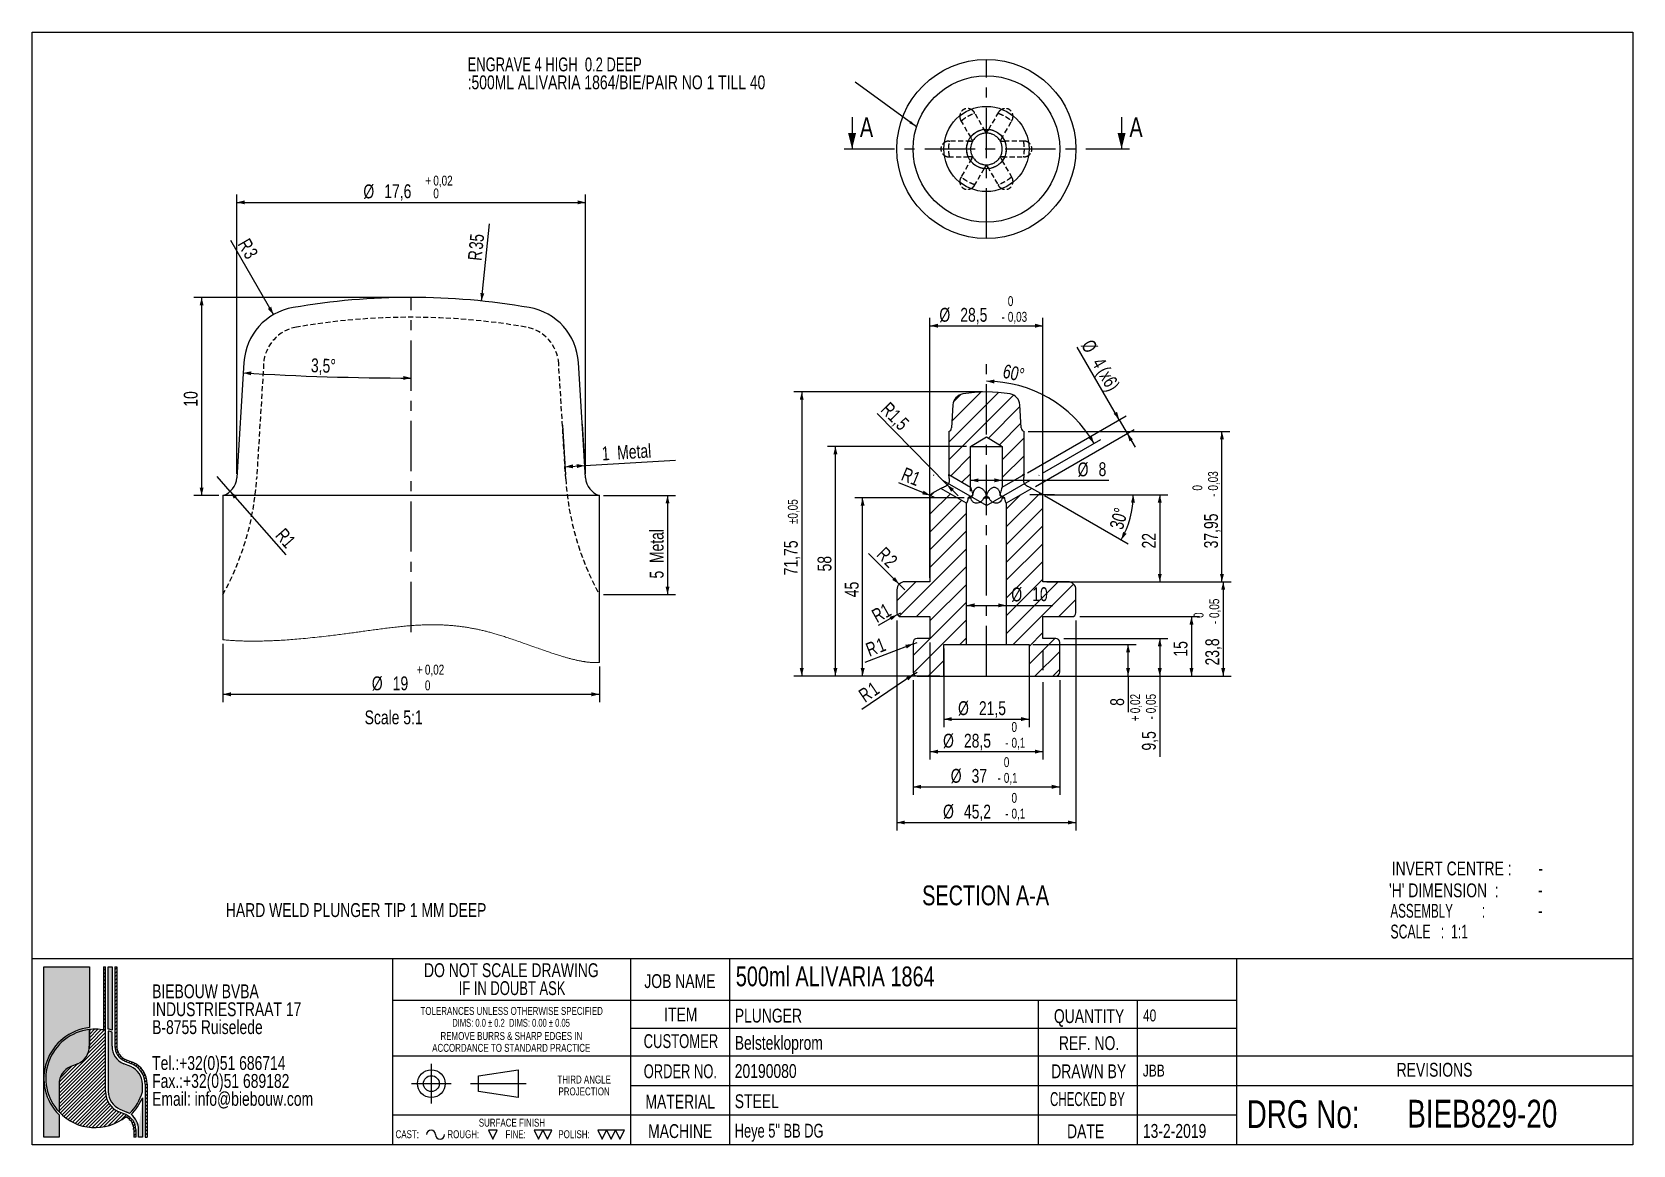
# Model space of a CAD drawing. Header units: millimetres. Extents: x 8 to 412, y 8 to 289.
import ezdxf

# ---------------------------------------------------------------- set-up
doc = ezdxf.new("R2010")
doc.units = ezdxf.units.MM
doc.linetypes.add('CENTERX2', pattern=[20.32, 12.7, -2.54, 2.54, -2.54])
doc.linetypes.add('HIDDEN', pattern=[1.905, 1.27, -0.635])
for name, color, linetype in [('CENTERLINE', 4, 'CENTERX2'), ('DIMENSIONS', 2, 'Continuous'), ('HATCH', 3, 'Continuous'), ('HIDDEN', 3, 'HIDDEN'), ('TEXT', 2, 'Continuous')]:
    doc.layers.add(name, color=color, linetype=linetype)
doc.layers.add('OUTLINE', color=7, linetype='Continuous', lineweight=25)
doc.styles.add('SLDTEXTSTYLE0', font='TXT', dxfattribs={"width": 0.75})
doc.styles.add('SLDTEXTSTYLE1', font='TXT', dxfattribs={"width": 0.660714})
doc.styles.add('SLDTEXTSTYLE2', font='TXT', dxfattribs={"width": 0.692308})
doc.styles.add('SLDTEXTSTYLE3', font='TXT', dxfattribs={"width": 0.702531})
doc.styles.add('SLDTEXTSTYLE4', font='TXT', dxfattribs={"width": 0.696874})
doc.styles.add('SLDTEXTSTYLE5', font='TXT', dxfattribs={"width": 0.620208})
doc.styles.add('SLDTEXTSTYLE6', font='TXT', dxfattribs={"width": 0.7})
doc.styles.add('SLDTEXTSTYLE7', font='TXT', dxfattribs={"width": 0.691176})
doc.styles.add('SLDTEXTSTYLE8', font='TXT', dxfattribs={"width": 0.625})
doc.styles.add('SLDTEXTSTYLE9', font='TXT', dxfattribs={"width": 0.697917})
doc.dimstyles.new('SLDDIMSTYLE0', dxfattribs={"dimtxt": 0.18, "dimasz": 2, "dimexe": 0, "dimexo": 0.0625, "dimgap": 0, "dimtad": 0, "dimtih": 1, "dimtoh": 1, "dimdec": 0, "dimrnd": 1e-09, "dimzin": 0, "dimdsep": 46, "dimtxsty": 'Standard', "dimsah": 1, "dimcen": 0.09, "dimadec": 0, "dimazin": 0, "dimtfac": 2, "dimtdec": 0, "dimtofl": 0, "dimtmove": 0, "dimatfit": 3, "dimfxl": 0, "dimfrac": 2, "dimtolj": 1, "dimtzin": 0, "dimarcsym": 0})
doc.dimstyles.new('SLDDIMSTYLE1', dxfattribs={"dimtxt": 3.5, "dimasz": 2, "dimexe": 0, "dimexo": 0.0625, "dimgap": 0.875, "dimtad": 1, "dimdec": 4, "dimzin": 12, "dimdsep": 46, "dimtxsty": 'SLDTEXTSTYLE0', "dimsah": 1, "dimcen": 0.09, "dimazin": 3, "dimtfac": 1, "dimtofl": 0, "dimtmove": 0, "dimatfit": 3, "dimfxl": 0, "dimfrac": 2, "dimtolj": 1, "dimtzin": 12, "dimarcsym": 0})
doc.dimstyles.new('SLDDIMSTYLE10', dxfattribs={"dimtxt": 3.5, "dimasz": 2, "dimexe": 0, "dimexo": 0.0625, "dimgap": 0.875, "dimtad": 1, "dimrnd": 1e-09, "dimzin": 12, "dimdsep": 46, "dimtxsty": 'SLDTEXTSTYLE0', "dimsah": 1, "dimcen": 0, "dimadec": 0, "dimazin": 3, "dimtfac": 1, "dimtofl": 0, "dimtmove": 0, "dimatfit": 3, "dimfxl": 0, "dimfrac": 2, "dimtolj": 1, "dimtzin": 12, "dimarcsym": 0})
doc.dimstyles.new('SLDDIMSTYLE11', dxfattribs={"dimtxt": 3.5, "dimasz": 2, "dimexe": 0, "dimexo": 0.0625, "dimgap": 0.875, "dimtad": 1, "dimrnd": 1e-09, "dimzin": 12, "dimdsep": 46, "dimtxsty": 'SLDTEXTSTYLE0', "dimsah": 1, "dimcen": 0, "dimadec": 0, "dimazin": 3, "dimtfac": 1, "dimtofl": 0, "dimtmove": 0, "dimatfit": 3, "dimfxl": 0, "dimfrac": 2, "dimtolj": 1, "dimtzin": 12, "dimarcsym": 0})
doc.dimstyles.new('SLDDIMSTYLE12', dxfattribs={"dimtxt": 3.5, "dimasz": 2, "dimexe": 0, "dimexo": 0.0625, "dimgap": 0.875, "dimtad": 1, "dimrnd": 1e-09, "dimzin": 12, "dimdsep": 46, "dimtxsty": 'SLDTEXTSTYLE0', "dimsah": 1, "dimcen": 0.09, "dimadec": 0, "dimazin": 3, "dimtfac": 1, "dimtmove": 0, "dimatfit": 0, "dimfxl": 0, "dimfrac": 2, "dimtolj": 1, "dimtzin": 12, "dimarcsym": 0})
doc.dimstyles.new('SLDDIMSTYLE13', dxfattribs={"dimtxt": 3.5, "dimasz": 2, "dimexe": 0, "dimexo": 0.0625, "dimgap": 0.875, "dimtad": 1, "dimrnd": 1e-09, "dimzin": 12, "dimdsep": 46, "dimtxsty": 'SLDTEXTSTYLE0', "dimsah": 1, "dimcen": 0, "dimadec": 0, "dimazin": 3, "dimtfac": 1, "dimtofl": 0, "dimtmove": 1, "dimatfit": 3, "dimfxl": 0, "dimfrac": 2, "dimtolj": 1, "dimtzin": 12, "dimarcsym": 0})
doc.dimstyles.new('SLDDIMSTYLE14', dxfattribs={"dimtxt": 3.5, "dimasz": 2, "dimexe": 0, "dimexo": 0.0625, "dimgap": 0.875, "dimtad": 1, "dimlfac": 0.2, "dimrnd": 1e-09, "dimzin": 12, "dimdsep": 46, "dimtxsty": 'SLDTEXTSTYLE0', "dimsah": 1, "dimcen": 0.09, "dimadec": 0, "dimazin": 3, "dimtfac": 1, "dimtofl": 0, "dimtmove": 0, "dimatfit": 3, "dimfxl": 0, "dimfrac": 2, "dimtolj": 1, "dimtzin": 12, "dimarcsym": 0})
doc.dimstyles.new('SLDDIMSTYLE15', dxfattribs={"dimtxt": 3.5, "dimasz": 2, "dimexe": 0, "dimexo": 0.0625, "dimgap": 0.875, "dimtad": 1, "dimdec": 4, "dimlfac": 0.2, "dimzin": 12, "dimdsep": 46, "dimtxsty": 'SLDTEXTSTYLE0', "dimsah": 1, "dimcen": 0.09, "dimazin": 3, "dimtfac": 1, "dimtofl": 0, "dimtmove": 0, "dimatfit": 3, "dimfxl": 0, "dimfrac": 2, "dimtolj": 1, "dimtzin": 12, "dimarcsym": 0})
doc.dimstyles.new('SLDDIMSTYLE16', dxfattribs={"dimtxt": 3.5, "dimasz": 2, "dimexe": 0, "dimexo": 0.0625, "dimgap": 0.875, "dimtad": 1, "dimlfac": 0.2, "dimrnd": 1e-09, "dimzin": 12, "dimdsep": 46, "dimtxsty": 'SLDTEXTSTYLE0', "dimsah": 1, "dimcen": 0.09, "dimadec": 0, "dimazin": 3, "dimtol": 1, "dimtp": 0.02, "dimtfac": 1, "dimtofl": 0, "dimtmove": 0, "dimatfit": 3, "dimfxl": 0, "dimfrac": 2, "dimtolj": 1, "dimarcsym": 0})
doc.dimstyles.new('SLDDIMSTYLE17', dxfattribs={"dimtxt": 3.5, "dimasz": 2, "dimexe": 0, "dimexo": 0.0625, "dimgap": 0.875, "dimtad": 1, "dimlfac": 0.2, "dimrnd": 1e-09, "dimzin": 12, "dimdsep": 46, "dimtxsty": 'SLDTEXTSTYLE0', "dimsah": 1, "dimcen": 0, "dimadec": 0, "dimazin": 3, "dimtfac": 1, "dimtofl": 0, "dimtmove": 0, "dimatfit": 3, "dimfxl": 0, "dimfrac": 2, "dimtolj": 1, "dimtzin": 12, "dimarcsym": 0})
doc.dimstyles.new('SLDDIMSTYLE18', dxfattribs={"dimtxt": 3.5, "dimasz": 2, "dimexe": 0, "dimexo": 0.0625, "dimgap": 0.875, "dimtad": 1, "dimlfac": 0.2, "dimrnd": 1e-09, "dimzin": 12, "dimdsep": 46, "dimtxsty": 'SLDTEXTSTYLE0', "dimsah": 1, "dimcen": 0, "dimadec": 0, "dimazin": 3, "dimtfac": 1, "dimtofl": 0, "dimtmove": 0, "dimatfit": 3, "dimfxl": 0, "dimfrac": 2, "dimtolj": 1, "dimtzin": 12, "dimarcsym": 0})
doc.dimstyles.new('SLDDIMSTYLE2', dxfattribs={"dimtxt": 3.5, "dimasz": 2, "dimexe": 0, "dimexo": 0.0625, "dimgap": 0.875, "dimtad": 1, "dimrnd": 1e-09, "dimzin": 12, "dimdsep": 46, "dimtxsty": 'SLDTEXTSTYLE0', "dimsah": 1, "dimcen": 0.09, "dimadec": 0, "dimazin": 3, "dimtfac": 1, "dimtofl": 0, "dimtmove": 0, "dimatfit": 3, "dimfxl": 0, "dimfrac": 2, "dimtolj": 1, "dimtzin": 12, "dimarcsym": 0})
doc.dimstyles.new('SLDDIMSTYLE3', dxfattribs={"dimtxt": 3.5, "dimasz": 2, "dimexe": 0, "dimexo": 0.0625, "dimgap": 0.875, "dimtad": 1, "dimdec": 1, "dimrnd": 1e-09, "dimzin": 12, "dimdsep": 46, "dimtxsty": 'SLDTEXTSTYLE0', "dimsah": 1, "dimcen": 0.09, "dimadec": 0, "dimazin": 3, "dimtol": 1, "dimtm": 0.05, "dimtfac": 1, "dimtofl": 0, "dimtmove": 0, "dimatfit": 3, "dimfxl": 0, "dimfrac": 2, "dimtolj": 1, "dimarcsym": 0})
doc.dimstyles.new('SLDDIMSTYLE4', dxfattribs={"dimtxt": 3.5, "dimasz": 2, "dimexe": 0, "dimexo": 0.0625, "dimgap": 0.875, "dimtad": 1, "dimrnd": 1e-09, "dimzin": 12, "dimdsep": 46, "dimtxsty": 'SLDTEXTSTYLE0', "dimsah": 1, "dimcen": 0.09, "dimadec": 0, "dimazin": 3, "dimtol": 1, "dimtp": 0.02, "dimtm": 0.05, "dimtfac": 1, "dimtofl": 0, "dimtmove": 0, "dimatfit": 3, "dimfxl": 0, "dimfrac": 2, "dimtolj": 1, "dimarcsym": 0})
doc.dimstyles.new('SLDDIMSTYLE5', dxfattribs={"dimtxt": 3.5, "dimasz": 2, "dimexe": 0, "dimexo": 0.0625, "dimgap": 0.875, "dimtad": 1, "dimrnd": 1e-09, "dimzin": 12, "dimdsep": 46, "dimtxsty": 'SLDTEXTSTYLE0', "dimsah": 1, "dimcen": 0.09, "dimadec": 0, "dimazin": 3, "dimtol": 1, "dimtm": 0.03, "dimtfac": 1, "dimtofl": 0, "dimtmove": 0, "dimatfit": 3, "dimfxl": 0, "dimfrac": 2, "dimtolj": 1, "dimarcsym": 0})
doc.dimstyles.new('SLDDIMSTYLE6', dxfattribs={"dimtxt": 3.5, "dimasz": 2, "dimexe": 0, "dimexo": 0.0625, "dimgap": 0.875, "dimtad": 1, "dimrnd": 1e-09, "dimzin": 12, "dimdsep": 46, "dimtxsty": 'SLDTEXTSTYLE0', "dimsah": 1, "dimcen": 0.09, "dimadec": 0, "dimazin": 3, "dimtol": 1, "dimtm": 0.1, "dimtfac": 1, "dimtofl": 0, "dimtmove": 0, "dimatfit": 3, "dimfxl": 0, "dimfrac": 2, "dimtolj": 1, "dimarcsym": 0})
doc.dimstyles.new('SLDDIMSTYLE7', dxfattribs={"dimtxt": 3.5, "dimasz": 2, "dimexe": 0, "dimexo": 0.0625, "dimgap": 0.875, "dimtad": 1, "dimdec": 1, "dimrnd": 1e-09, "dimzin": 12, "dimdsep": 46, "dimtxsty": 'SLDTEXTSTYLE0', "dimsah": 1, "dimcen": 0.09, "dimadec": 0, "dimazin": 3, "dimtfac": 1, "dimtdec": 1, "dimtofl": 0, "dimtmove": 0, "dimatfit": 3, "dimfxl": 0, "dimfrac": 2, "dimtolj": 1, "dimtzin": 12, "dimarcsym": 0})
doc.dimstyles.new('SLDDIMSTYLE8', dxfattribs={"dimtxt": 3.5, "dimasz": 2, "dimexe": 0, "dimexo": 0.0625, "dimgap": 0.875, "dimtad": 1, "dimdec": 1, "dimrnd": 1e-09, "dimzin": 12, "dimdsep": 46, "dimtxsty": 'SLDTEXTSTYLE0', "dimsah": 1, "dimcen": 0, "dimadec": 0, "dimazin": 3, "dimtfac": 1, "dimtdec": 1, "dimtofl": 0, "dimtmove": 0, "dimatfit": 3, "dimfxl": 0, "dimfrac": 2, "dimtolj": 1, "dimtzin": 12, "dimarcsym": 0})
doc.dimstyles.new('SLDDIMSTYLE9', dxfattribs={"dimtxt": 3.5, "dimasz": 2, "dimexe": 0, "dimexo": 0.0625, "dimgap": 0.875, "dimtad": 1, "dimrnd": 1e-09, "dimzin": 12, "dimdsep": 46, "dimtxsty": 'SLDTEXTSTYLE0', "dimsah": 1, "dimcen": 0.09, "dimadec": 0, "dimazin": 3, "dimtol": 1, "dimtp": 0.05, "dimtm": 0.05, "dimtfac": 1, "dimtofl": 0, "dimtmove": 0, "dimatfit": 3, "dimfxl": 0, "dimfrac": 2, "dimtolj": 1, "dimarcsym": 0})

msp = doc.modelspace()

# ---------------------------------------------------------------- texts
at = {"layer": 'CENTERLINE', "char_height": 5, "attachment_point": 1, "style": 'SLDTEXTSTYLE0'}
for insert in [(216.91582, 267.4654), (284.92147, 267.4654)]:
    msp.add_mtext('A', dxfattribs=dict(at, insert=insert))
at = {"layer": 'TEXT'}
for s, insert, char_height, attachment_point, style in [('Scale 5:1', (91.93614, 117.71563), 3.5, 1, 'SLDTEXTSTYLE0'), ('INVERT CENTRE :', (351.13201, 79.56571), 3.5, 1, 'SLDTEXTSTYLE0'), ('-', (388.13413, 79.61918), 3.5, 1, 'SLDTEXTSTYLE0'), ('SECTION A-A', (248.64627, 73.52271), 5, 2, 'SLDTEXTSTYLE0'), ("'H' DIMENSION  :", (350.44396, 74.03884), 3.5, 1, 'SLDTEXTSTYLE0'), ('HARD WELD PLUNGER TIP 1 MM DEEP', (56.91452, 69.057), 3.5, 1, 'SLDTEXTSTYLE0'), ('ASSEMBLY         :', (350.79564, 68.87764), 3.5, 1, 'SLDTEXTSTYLE8'), ('-', (388.01209, 74.11951), 3.5, 1, 'SLDTEXTSTYLE0'), ('-', (388.01209, 68.93111), 3.5, 1, 'SLDTEXTSTYLE0'), ('SCALE   :  1:1', (350.79564, 63.64092), 3.5, 1, 'SLDTEXTSTYLE1'), ('500ml ALIVARIA 1864', (185.59608, 53.07133), 5, 1, 'SLDTEXTSTYLE0'), ('JOB NAME', (171.48697, 51.1278), 3.5, 2, 'SLDTEXTSTYLE0'), ('ITEM', (171.71908, 42.70142), 3.5, 2, 'SLDTEXTSTYLE0'), ('PLUNGER', (185.33565, 42.42156), 3.5, 1, 'SLDTEXTSTYLE0'), ('QUANTITY', (274.74339, 42.28181), 3.5, 2, 'SLDTEXTSTYLE0'), ('40', (288.35518, 42.21082), 3, 1, 'SLDTEXTSTYLE0'), ('CUSTOMER', (171.75551, 35.97385), 3.5, 2, 'SLDTEXTSTYLE3'), ('Belstekloprom', (185.33565, 35.54554), 3.5, 1, 'SLDTEXTSTYLE0'), ('REF. NO.', (274.74262, 35.47023), 3.5, 2, 'SLDTEXTSTYLE0'), ('ORDER NO.', (171.60764, 28.37055), 3.5, 2, 'SLDTEXTSTYLE4'), ('20190080', (185.33565, 28.42402), 3.5, 1, 'SLDTEXTSTYLE0'), ('DRAWN BY', (274.64783, 28.36069), 3.5, 2, 'SLDTEXTSTYLE0'), ('JBB', (288.31932, 28.2897), 3, 1, 'SLDTEXTSTYLE0'), ('REVISIONS', (361.91901, 28.73986), 3.5, 2, 'SLDTEXTSTYLE0'), ('MATERIAL', (171.57082, 20.7035), 3.5, 2, 'SLDTEXTSTYLE0'), ('STEEL', (185.32857, 20.80281), 3.5, 1, 'SLDTEXTSTYLE0'), ('CHECKED BY', (274.33641, 21.33873), 3.5, 2, 'SLDTEXTSTYLE5'), ('DRG No:', (314.51995, 19.3028), 7, 1, 'SLDTEXTSTYLE0'), ('BIEB829-20', (355.0469, 19.40975), 7, 1, 'SLDTEXTSTYLE0'), ('SURFACE FINISH', (129.10103, 14.63617), 2, 2, 'SLDTEXTSTYLE0'), ('MACHINE', (171.56839, 13.25379), 3.5, 2, 'SLDTEXTSTYLE0'), ('Heye 5" BB DG', (185.32857, 13.35309), 3.5, 1, 'SLDTEXTSTYLE2'), ('DATE', (273.867, 13.20559), 3.5, 2, 'SLDTEXTSTYLE0'), ('13-2-2019', (288.31932, 13.3049), 3.5, 1, 'SLDTEXTSTYLE0'), ('CAST:', (99.74145, 11.71938), 2, 1, 'SLDTEXTSTYLE0'), ('ROUGH:', (112.81775, 11.71938), 2, 1, 'SLDTEXTSTYLE0'), ('FINE:', (127.4722, 11.71938), 2, 1, 'SLDTEXTSTYLE0'), ('POLISH:', (140.82446, 11.71938), 2, 1, 'SLDTEXTSTYLE0')]:
    msp.add_mtext(s, dxfattribs=dict(at, insert=insert, char_height=char_height, attachment_point=attachment_point, style=style))

# ---------------------------------------------------------------- blocks, each defined once
blk = doc.blocks.new('SW_NOTE_0')
at = {"layer": 'TEXT', "color": 0, "char_height": 3.5, "attachment_point": 2}
for s, insert, style in [('DO NOT SCALE DRAWING', (28.71, 4.5), 'SLDTEXTSTYLE0'), ('IF IN DOUBT ASK', (28.89, -0.03), 'SLDTEXTSTYLE6')]:
    blk.add_mtext(s, dxfattribs=dict(at, insert=insert, style=style))
blk = doc.blocks.new('SW_NOTE_0_1')
at = {"layer": 'TEXT', "color": 0, "char_height": 2, "attachment_point": 2}
for s, insert, style in [('TOLERANCES UNLESS OTHERWISE SPECIFIED', (27.09, 2.57), 'SLDTEXTSTYLE0'), ('DIMS: 0.0 ± 0.2  DIMS: 0.00 ± 0.05', (26.93, -0.43), 'SLDTEXTSTYLE7')]:
    blk.add_mtext(s, dxfattribs=dict(at, insert=insert, style=style))
blk = doc.blocks.new('SW_NOTE_0_2')
at = {"layer": 'TEXT', "color": 0, "char_height": 2, "attachment_point": 2, "style": 'SLDTEXTSTYLE0'}
for s, insert in [('REMOVE BURRS & SHARP EDGES IN', (21.78, 2.57)), ('ACCORDANCE TO STANDARD PRACTICE', (21.75, -0.43))]:
    blk.add_mtext(s, dxfattribs=dict(at, insert=insert))
blk = doc.blocks.new('SW_NOTE_0_3')
at = {"layer": 'TEXT', "color": 0, "char_height": 2, "attachment_point": 2, "style": 'SLDTEXTSTYLE0'}
for s, insert in [('THIRD ANGLE', (8.34, 2.57)), ('PROJECTION', (8.33, -0.43))]:
    blk.add_mtext(s, dxfattribs=dict(at, insert=insert))
blk = doc.blocks.new('SW_NOTE_0_4')
at = {"layer": 'TEXT', "color": 0, "char_height": 3.5, "attachment_point": 1, "style": 'SLDTEXTSTYLE0'}
for s, insert in [('BIEBOUW BVBA', (0, 4.5)), ('INDUSTRIESTRAAT 17', (0, -0.03)), ('B-8755 Ruiselede', (0, -4.55)), ('Tel.:+32(0)51 686714', (0, -13.61)), ('Fax.:+32(0)51 689182', (0, -18.13)), ('Email: info@biebouw.com', (0, -22.66))]:
    blk.add_mtext(s, dxfattribs=dict(at, insert=insert))
blk = doc.blocks.new('SW_NOTE_0_5')
at = {"layer": 'TEXT', "color": 0, "char_height": 3.5, "attachment_point": 1}
for s, insert, style in [('ENGRAVE 4 HIGH  0.2 DEEP', (-97.79, 6.27), 'SLDTEXTSTYLE9'), (':500ML ALIVARIA 1864/BIE/PAIR NO 1 TILL 40', (-97.79, 1.75), 'SLDTEXTSTYLE0')]:
    blk.add_mtext(s, dxfattribs=dict(at, insert=insert, style=style))
blk = doc.blocks.new('_D')
at = {"layer": 'DIMENSIONS'}
blk.add_line((263.03, 177.64), (277.74, 186.13), dxfattribs=at)
blk.add_arc((248.84, 169.45), 31.37, 30, 90, dxfattribs=at)
for points in [[(248.84, 200.82), (250.82, 200.26), (250.85, 201.26)], [(276.01, 185.13), (275.38, 187.1), (274.53, 186.57)]]:
    blk.add_solid(points, dxfattribs=at)
at = {"layer": 'DIMENSIONS', "insert": (253.54, 205.2), "char_height": 3.5, "attachment_point": 1, "rotation": 346.9133, "style": 'SLDTEXTSTYLE0'}
blk.add_mtext('60°', dxfattribs=at)
blk = doc.blocks.new('_D_1')
at = {"layer": 'DIMENSIONS'}
for p, q in [((263.46, 171.98), (284.59, 159.78)), ((267.06, 172.19), (287.91, 172.19))]:
    blk.add_line(p, q, dxfattribs=at)
blk.add_arc((263.09, 172.19), 22.82, 330, 0, dxfattribs=at)
for points in [[(285.91, 172.19), (285.32, 170.22), (286.32, 170.17)], [(282.85, 160.78), (284.22, 162.32), (283.33, 162.79)]]:
    blk.add_solid(points, dxfattribs=at)
at = {"layer": 'DIMENSIONS', "insert": (279.86, 164.05), "char_height": 3.5, "attachment_point": 1, "rotation": 75, "style": 'SLDTEXTSTYLE0'}
blk.add_mtext('30°', dxfattribs=at)
blk = doc.blocks.new('_D_2')
at = {"layer": 'DIMENSIONS'}
for p, q in [((264.09, 172.19), (294.59, 172.19)), ((292.59, 172.19), (292.59, 150.19)), ((264.09, 150.19), (294.59, 150.19))]:
    blk.add_line(p, q, dxfattribs=at)
for points in [[(292.59, 172.19), (292.09, 170.19), (293.09, 170.19)], [(292.59, 150.19), (293.09, 152.19), (292.09, 152.19)]]:
    blk.add_solid(points, dxfattribs=at)
at = {"layer": 'DIMENSIONS', "insert": (288.08, 158.61), "char_height": 3.5, "attachment_point": 1, "rotation": 90, "style": 'SLDTEXTSTYLE0'}
blk.add_mtext('22', dxfattribs=at)
blk = doc.blocks.new('_D_3')
at = {"layer": 'DIMENSIONS'}
for p, q in [((272.44, 150.19), (310.59, 150.19)), ((308.59, 150.19), (308.59, 126.39)), ((268.34, 126.39), (310.59, 126.39))]:
    blk.add_line(p, q, dxfattribs=at)
for points in [[(308.59, 150.19), (308.09, 148.19), (309.09, 148.19)], [(308.59, 126.39), (309.09, 128.39), (308.09, 128.39)]]:
    blk.add_solid(points, dxfattribs=at)
at = {"layer": 'DIMENSIONS', "attachment_point": 1, "rotation": 90, "style": 'SLDTEXTSTYLE0'}
for s, insert, char_height in [('0,05', (305.09, 141.06), 2.5), ('0', (301.13, 141.06), 2.5), ('-', (305.09, 139.49), 2.5), ('23,8', (304.08, 129.06), 3.5)]:
    blk.add_mtext(s, dxfattribs=dict(at, insert=insert, char_height=char_height))
blk = doc.blocks.new('_D_4')
at = {"layer": 'DIMENSIONS'}
for p, q in [((268.34, 135.89), (294.59, 135.89)), ((292.59, 135.89), (292.59, 126.39)), ((268.34, 126.39), (294.59, 126.39)), ((292.59, 126.39), (292.59, 106.01))]:
    blk.add_line(p, q, dxfattribs=at)
for points in [[(292.59, 135.89), (292.09, 133.89), (293.09, 133.89)], [(292.59, 126.39), (293.09, 128.39), (292.09, 128.39)]]:
    blk.add_solid(points, dxfattribs=at)
at = {"layer": 'DIMENSIONS', "attachment_point": 1, "rotation": 90, "style": 'SLDTEXTSTYLE0'}
for s, insert, char_height in [('0,02', (285.13, 117), 2.5), ('0,05', (289.09, 117), 2.5), ('+', (285.13, 114.98), 2.5), ('-', (289.09, 115.44), 2.5), ('9,5', (288.08, 107.59), 3.5)]:
    blk.add_mtext(s, dxfattribs=dict(at, insert=insert, char_height=char_height))
blk = doc.blocks.new('_D_5')
at = {"layer": 'DIMENSIONS'}
for p, q in [((272.44, 141.39), (302.59, 141.39)), ((300.59, 141.39), (300.59, 126.39)), ((268.34, 126.39), (302.59, 126.39))]:
    blk.add_line(p, q, dxfattribs=at)
for points in [[(300.59, 141.39), (300.09, 139.39), (301.09, 139.39)], [(300.59, 126.39), (301.09, 128.39), (300.09, 128.39)]]:
    blk.add_solid(points, dxfattribs=at)
at = {"layer": 'DIMENSIONS', "insert": (296.08, 131.31), "char_height": 3.5, "attachment_point": 1, "rotation": 90, "style": 'SLDTEXTSTYLE0'}
blk.add_mtext('15', dxfattribs=at)
blk = doc.blocks.new('_D_6')
at = {"layer": 'DIMENSIONS'}
for p, q in [((234.59, 151.19), (234.59, 216.84)), ((234.59, 214.84), (263.09, 214.84)), ((263.09, 151.19), (263.09, 216.84))]:
    blk.add_line(p, q, dxfattribs=at)
for points in [[(234.59, 214.84), (236.59, 214.34), (236.59, 215.34)], [(263.09, 214.84), (261.09, 215.34), (261.09, 214.34)]]:
    blk.add_solid(points, dxfattribs=at)
at = {"layer": 'DIMENSIONS', "attachment_point": 1, "style": 'SLDTEXTSTYLE0'}
for s, insert, char_height in [('0', (254.24, 222.31), 2.5), ('%%c', (236.97, 219.35), 3.5), ('28,5', (242.25, 219.35), 3.5), ('0,03', (254.24, 218.34), 2.5), ('-', (252.68, 218.34), 2.5)]:
    blk.add_mtext(s, dxfattribs=dict(at, insert=insert, char_height=char_height))
blk = doc.blocks.new('_D_7')
at = {"layer": 'DIMENSIONS'}
for p, q in [((226.24, 140.39), (226.24, 87.42)), ((271.44, 140.39), (271.44, 87.42)), ((226.24, 89.42), (271.44, 89.42))]:
    blk.add_line(p, q, dxfattribs=at)
for points in [[(226.24, 89.42), (228.24, 88.92), (228.24, 89.92)], [(271.44, 89.42), (269.44, 89.92), (269.44, 88.92)]]:
    blk.add_solid(points, dxfattribs=at)
at = {"layer": 'DIMENSIONS', "attachment_point": 1, "style": 'SLDTEXTSTYLE0'}
for s, insert, char_height in [('%%c', (237.9, 93.93), 3.5), ('45,2', (243.17, 93.93), 3.5), ('0', (255.17, 96.89), 2.5), ('0,1', (255.17, 92.92), 2.5), ('-', (253.6, 92.92), 2.5)]:
    blk.add_mtext(s, dxfattribs=dict(at, insert=insert, char_height=char_height))
blk = doc.blocks.new('_D_8')
at = {"layer": 'DIMENSIONS'}
for p, q in [((230.34, 125.39), (230.34, 96.44)), ((267.34, 125.39), (267.34, 96.44)), ((230.34, 98.44), (267.34, 98.44))]:
    blk.add_line(p, q, dxfattribs=at)
for points in [[(230.34, 98.44), (232.34, 97.94), (232.34, 98.94)], [(267.34, 98.44), (265.34, 98.94), (265.34, 97.94)]]:
    blk.add_solid(points, dxfattribs=at)
at = {"layer": 'DIMENSIONS', "attachment_point": 1, "style": 'SLDTEXTSTYLE0'}
for s, insert, char_height in [('0', (253.23, 105.91), 2.5), ('%%c', (239.84, 102.95), 3.5), ('37', (245.11, 102.95), 3.5), ('0,1', (253.23, 101.94), 2.5), ('-', (251.66, 101.94), 2.5)]:
    blk.add_mtext(s, dxfattribs=dict(at, insert=insert, char_height=char_height))
blk = doc.blocks.new('_D_9')
at = {"layer": 'DIMENSIONS'}
for p, q in [((260.59, 134.39), (286.59, 134.39)), ((284.59, 126.39), (284.59, 134.39)), ((260.59, 126.39), (286.59, 126.39)), ((284.59, 126.39), (284.59, 117.28))]:
    blk.add_line(p, q, dxfattribs=at)
for points in [[(284.59, 134.39), (284.09, 132.39), (285.09, 132.39)], [(284.59, 126.39), (285.09, 128.39), (284.09, 128.39)]]:
    blk.add_solid(points, dxfattribs=at)
at = {"layer": 'DIMENSIONS', "insert": (280.08, 118.87), "char_height": 3.5, "attachment_point": 1, "rotation": 90, "style": 'SLDTEXTSTYLE0'}
blk.add_mtext('8', dxfattribs=at)
blk = doc.blocks.new('_D_10')
at = {"layer": 'DIMENSIONS'}
for p, q in [((238.09, 133.39), (238.09, 113.53)), ((259.59, 133.39), (259.59, 113.53)), ((238.09, 115.53), (259.59, 115.53))]:
    blk.add_line(p, q, dxfattribs=at)
for points in [[(238.09, 115.53), (240.09, 115.03), (240.09, 116.03)], [(259.59, 115.53), (257.59, 116.03), (257.59, 115.03)]]:
    blk.add_solid(points, dxfattribs=at)
at = {"layer": 'DIMENSIONS', "char_height": 3.5, "attachment_point": 1, "style": 'SLDTEXTSTYLE0'}
for s, insert in [('%%c', (241.68, 120.04)), ('21,5', (246.95, 120.04))]:
    blk.add_mtext(s, dxfattribs=dict(at, insert=insert))
blk = doc.blocks.new('_D_11')
at = {"layer": 'DIMENSIONS'}
for q in [(218.16, 129.8), (231.34, 134.89)]:
    blk.add_line((230.41, 134.53), q, dxfattribs=at)
blk.add_solid([(230.41, 134.53), (228.36, 134.28), (228.72, 133.35)], dxfattribs=at)
at = {"layer": 'DIMENSIONS', "char_height": 3.5, "attachment_point": 1, "rotation": 21.0977, "style": 'SLDTEXTSTYLE0'}
for s, insert in [('R', (218.05, 134.49)), ('1', (220.69, 135.51))]:
    blk.add_mtext(s, dxfattribs=dict(at, insert=insert))
blk = doc.blocks.new('_D_12')
at = {"layer": 'DIMENSIONS'}
for q in [(219.12, 157.31), (228.24, 148.19)]:
    blk.add_line((226.83, 149.61), q, dxfattribs=at)
blk.add_solid([(226.83, 149.61), (225.76, 151.37), (225.06, 150.67)], dxfattribs=at)
at = {"layer": 'DIMENSIONS', "char_height": 3.5, "attachment_point": 1, "rotation": 315, "style": 'SLDTEXTSTYLE0'}
for s, insert in [('R', (223.34, 159.3)), ('2', (225.35, 157.29))]:
    blk.add_mtext(s, dxfattribs=dict(at, insert=insert))
blk = doc.blocks.new('_D_13')
at = {"layer": 'DIMENSIONS'}
for p, q in [((234.59, 134.89), (234.59, 105.31)), ((263.09, 132.89), (263.09, 127.89)), ((263.09, 124.89), (263.09, 105.31)), ((234.59, 107.31), (263.09, 107.31))]:
    blk.add_line(p, q, dxfattribs=at)
for points in [[(234.59, 107.31), (236.59, 106.81), (236.59, 107.81)], [(263.09, 107.31), (261.09, 107.81), (261.09, 106.81)]]:
    blk.add_solid(points, dxfattribs=at)
at = {"layer": 'DIMENSIONS', "attachment_point": 1, "style": 'SLDTEXTSTYLE0'}
for s, insert, char_height in [('0', (255.17, 114.78), 2.5), ('%%c', (237.9, 111.82), 3.5), ('28,5', (243.17, 111.82), 3.5), ('-', (253.6, 110.81), 2.5), ('0,1', (255.17, 110.81), 2.5)]:
    blk.add_mtext(s, dxfattribs=dict(at, insert=insert, char_height=char_height))
blk = doc.blocks.new('_D_14')
at = {"layer": 'DIMENSIONS'}
for p, q in [((259.34, 188.14), (310.28, 188.14)), ((308.28, 150.19), (308.28, 188.14)), ((270.44, 150.19), (310.28, 150.19))]:
    blk.add_line(p, q, dxfattribs=at)
for points in [[(308.28, 188.14), (307.78, 186.14), (308.78, 186.14)], [(308.28, 150.19), (308.78, 152.19), (307.78, 152.19)]]:
    blk.add_solid(points, dxfattribs=at)
at = {"layer": 'DIMENSIONS', "attachment_point": 1, "rotation": 90, "style": 'SLDTEXTSTYLE0'}
for s, insert, char_height in [('0,03', (304.78, 173.22), 2.5), ('0', (300.82, 173.22), 2.5), ('-', (304.78, 171.66), 2.5), ('37,95', (303.77, 158.64), 3.5)]:
    blk.add_mtext(s, dxfattribs=dict(at, insert=insert, char_height=char_height))
blk = doc.blocks.new('_D_15')
at = {"layer": 'DIMENSIONS'}
for p, q in [((247.84, 198.14), (200.24, 198.14)), ((202.24, 198.14), (202.24, 126.39)), ((237.09, 126.39), (200.24, 126.39))]:
    blk.add_line(p, q, dxfattribs=at)
for points in [[(202.24, 198.14), (201.74, 196.14), (202.74, 196.14)], [(202.24, 126.39), (202.74, 128.39), (201.74, 128.39)]]:
    blk.add_solid(points, dxfattribs=at)
at = {"layer": 'DIMENSIONS', "attachment_point": 1, "rotation": 90, "style": 'SLDTEXTSTYLE0'}
for s, insert, char_height in [('±0,05', (198.74, 164.77), 2.5), ('71,75', (197.73, 151.84), 3.5)]:
    blk.add_mtext(s, dxfattribs=dict(at, insert=insert, char_height=char_height))
blk = doc.blocks.new('_D_16')
at = {"layer": 'DIMENSIONS'}
for q in [(217.43, 117.91), (231.34, 127.39)]:
    blk.add_line((230.51, 126.83), q, dxfattribs=at)
blk.add_solid([(230.51, 126.83), (228.58, 126.11), (229.14, 125.29)], dxfattribs=at)
at = {"layer": 'DIMENSIONS', "char_height": 3.5, "attachment_point": 1, "rotation": 34.2882, "style": 'SLDTEXTSTYLE0'}
for s, insert in [('R', (216.23, 122.48)), ('1', (218.58, 124.07))]:
    blk.add_mtext(s, dxfattribs=dict(at, insert=insert))
blk = doc.blocks.new('_D_17')
at = {"layer": 'DIMENSIONS'}
for q in [(226.76, 175.21), (235.59, 171.61)]:
    blk.add_line((234.66, 171.99), q, dxfattribs=at)
blk.add_solid([(234.66, 171.99), (233, 173.21), (232.62, 172.28)], dxfattribs=at)
at = {"layer": 'DIMENSIONS', "insert": (228.39, 179.22), "char_height": 3.5, "attachment_point": 1, "rotation": 337.8618, "style": 'SLDTEXTSTYLE0'}
blk.add_mtext('R1', dxfattribs=at)
blk = doc.blocks.new('_D_18')
at = {"layer": 'DIMENSIONS'}
for p, q in [((243.21, 171.39), (215.61, 171.39)), ((217.61, 126.39), (217.61, 171.39)), ((230.34, 126.39), (215.61, 126.39))]:
    blk.add_line(p, q, dxfattribs=at)
for points in [[(217.61, 171.39), (217.11, 169.39), (218.11, 169.39)], [(217.61, 126.39), (218.11, 128.39), (217.11, 128.39)]]:
    blk.add_solid(points, dxfattribs=at)
at = {"layer": 'DIMENSIONS', "insert": (213.1, 146.31), "char_height": 3.5, "attachment_point": 1, "rotation": 90, "style": 'SLDTEXTSTYLE0'}
blk.add_mtext('45', dxfattribs=at)
blk = doc.blocks.new('_D_19')
at = {"layer": 'DIMENSIONS'}
for p, q in [((243.84, 184.39), (208.74, 184.39)), ((210.74, 126.39), (210.74, 184.39)), ((230.34, 126.39), (208.74, 126.39))]:
    blk.add_line(p, q, dxfattribs=at)
for points in [[(210.74, 184.39), (210.24, 182.39), (211.24, 182.39)], [(210.74, 126.39), (211.24, 128.39), (210.24, 128.39)]]:
    blk.add_solid(points, dxfattribs=at)
at = {"layer": 'DIMENSIONS', "insert": (206.23, 152.81), "char_height": 3.5, "attachment_point": 1, "rotation": 90, "style": 'SLDTEXTSTYLE0'}
blk.add_mtext('58', dxfattribs=at)
blk = doc.blocks.new('_D_20')
at = {"layer": 'DIMENSIONS'}
for p, q in [((243.84, 144.24), (253.84, 144.24)), ((253.84, 144.24), (265.59, 144.24))]:
    blk.add_line(p, q, dxfattribs=at)
for points in [[(243.84, 144.24), (245.84, 143.74), (245.84, 144.74)], [(253.84, 144.24), (251.84, 144.74), (251.84, 143.74)]]:
    blk.add_solid(points, dxfattribs=at)
at = {"layer": 'DIMENSIONS', "char_height": 3.5, "attachment_point": 1, "style": 'SLDTEXTSTYLE0'}
for s, insert in [('%%c', (255.13, 148.75)), ('10', (260.41, 148.81))]:
    blk.add_mtext(s, dxfattribs=dict(at, insert=insert))
blk = doc.blocks.new('_D_21')
at = {"layer": 'DIMENSIONS'}
for p, q in [((244.84, 175.81), (252.84, 175.81)), ((244.84, 173.07), (244.84, 173.81)), ((252.84, 175.81), (279.74, 175.81))]:
    blk.add_line(p, q, dxfattribs=at)
for points in [[(244.84, 175.81), (246.84, 175.31), (246.84, 176.31)], [(252.84, 175.81), (250.84, 176.31), (250.84, 175.31)]]:
    blk.add_solid(points, dxfattribs=at)
at = {"layer": 'DIMENSIONS', "char_height": 3.5, "attachment_point": 1, "style": 'SLDTEXTSTYLE0'}
for s, insert in [('%%c', (271.87, 180.32)), ('8', (277.15, 180.37))]:
    blk.add_mtext(s, dxfattribs=dict(at, insert=insert))
blk = doc.blocks.new('_D_22')
at = {"layer": 'DIMENSIONS'}
for p, q in [((282.37, 191.12), (271.77, 209.47)), ((259.21, 177.74), (284.1, 192.12)), ((282.37, 191.12), (284.37, 187.65)), ((261.21, 174.28), (286.1, 188.65)), ((284.37, 187.65), (286.37, 184.19))]:
    blk.add_line(p, q, dxfattribs=at)
for points in [[(282.37, 191.12), (281.8, 193.1), (280.93, 192.6)], [(284.37, 187.65), (284.93, 185.67), (285.8, 186.17)]]:
    blk.add_solid(points, dxfattribs=at)
at = {"layer": 'DIMENSIONS', "char_height": 3.5, "attachment_point": 1, "rotation": 300, "style": 'SLDTEXTSTYLE0'}
for s, insert in [('%%c', (275.68, 211.72)), ('4', (278.36, 207.18)), ('(x6)', (279.66, 204.94))]:
    blk.add_mtext(s, dxfattribs=dict(at, insert=insert))
blk = doc.blocks.new('_D_23')
at = {"layer": 'DIMENSIONS'}
for q in [(221.52, 139.19), (227.24, 142.39)]:
    blk.add_line((226.37, 141.9), q, dxfattribs=at)
blk.add_solid([(226.37, 141.9), (224.38, 141.36), (224.86, 140.49)], dxfattribs=at)
at = {"layer": 'DIMENSIONS', "insert": (219.52, 142.77), "char_height": 3.5, "attachment_point": 1, "rotation": 29.2049, "style": 'SLDTEXTSTYLE0'}
blk.add_mtext('R1', dxfattribs=at)
blk = doc.blocks.new('_D_24')
at = {"layer": 'DIMENSIONS'}
for q in [(221.23, 192.7), (241.69, 171.88)]:
    blk.add_line((238.89, 174.73), q, dxfattribs=at)
blk.add_solid([(238.89, 174.73), (239.93, 172.95), (240.65, 173.65)], dxfattribs=at)
at = {"layer": 'DIMENSIONS', "insert": (224.45, 195.86), "char_height": 3.5, "attachment_point": 1, "rotation": 314.4294, "style": 'SLDTEXTSTYLE0'}
blk.add_mtext('R1,5', dxfattribs=at)
blk = doc.blocks.new('_D_25')
at = {"layer": 'DIMENSIONS'}
for p, q in [((146.85, 190.01), (147.61, 177.54)), ((141.86, 189.7), (142.62, 177.23)), ((142.5, 179.23), (147.49, 179.53)), ((147.49, 179.53), (170.4, 180.93))]:
    blk.add_line(p, q, dxfattribs=at)
for points in [[(142.5, 179.23), (144.53, 178.85), (144.47, 179.85)], [(147.49, 179.53), (145.46, 179.91), (145.52, 178.91)]]:
    blk.add_solid(points, dxfattribs=at)
at = {"layer": 'DIMENSIONS', "char_height": 3.5, "attachment_point": 1, "rotation": 3.5, "style": 'SLDTEXTSTYLE0'}
for s, insert in [('1', (151.67, 184.31)), ('Metal', (155.56, 184.55))]:
    blk.add_mtext(s, dxfattribs=dict(at, insert=insert))
blk = doc.blocks.new('_D_26')
at = {"layer": 'DIMENSIONS'}
for p, q in [((152.18, 171.98), (170.38, 171.98)), ((168.38, 171.98), (168.38, 146.98)), ((152.18, 146.98), (170.38, 146.98))]:
    blk.add_line(p, q, dxfattribs=at)
for points in [[(168.38, 171.98), (167.88, 169.98), (168.88, 169.98)], [(168.38, 146.98), (168.88, 148.98), (167.88, 148.98)]]:
    blk.add_solid(points, dxfattribs=at)
at = {"layer": 'DIMENSIONS', "char_height": 3.5, "attachment_point": 1, "rotation": 90, "style": 'SLDTEXTSTYLE0'}
for s, insert in [('Metal', (163.87, 154.93)), ('5', (163.87, 151.03))]:
    blk.add_mtext(s, dxfattribs=dict(at, insert=insert))
blk = doc.blocks.new('_D_27')
at = {"layer": 'DIMENSIONS'}
blk.add_arc((103.68, 895.84), 694.2, 266.5, 270, dxfattribs=at)
for points in [[(61.3, 202.94), (63.27, 202.33), (63.33, 203.32)], [(103.68, 201.65), (101.68, 202.15), (101.68, 201.15)]]:
    blk.add_solid(points, dxfattribs=at)
at = {"layer": 'DIMENSIONS', "insert": (78.45, 206.61), "char_height": 3.5, "attachment_point": 1, "rotation": 358.25, "style": 'SLDTEXTSTYLE0'}
blk.add_mtext('3,5°', dxfattribs=at)
blk = doc.blocks.new('_D_28')
at = {"layer": 'DIMENSIONS'}
for p, q in [((56.18, 134.57), (56.18, 119.79)), ((151.18, 128.83), (151.18, 119.79)), ((56.18, 121.79), (151.18, 121.79))]:
    blk.add_line(p, q, dxfattribs=at)
for points in [[(56.18, 121.79), (58.18, 121.29), (58.18, 122.29)], [(151.18, 121.79), (149.18, 122.29), (149.18, 121.29)]]:
    blk.add_solid(points, dxfattribs=at)
at = {"layer": 'DIMENSIONS', "attachment_point": 1, "style": 'SLDTEXTSTYLE0'}
for s, insert, char_height in [('0,02', (107.14, 129.26), 2.5), ('%%c', (93.75, 126.3), 3.5), ('19', (99.03, 126.3), 3.5), ('+', (105.12, 129.26), 2.5), ('0', (107.14, 125.29), 2.5)]:
    blk.add_mtext(s, dxfattribs=dict(at, insert=insert, char_height=char_height))
blk = doc.blocks.new('_D_29')
at = {"layer": 'DIMENSIONS'}
blk.add_line((121.43, 221.08), (123.41, 240.58), dxfattribs=at)
blk.add_solid([(121.43, 221.08), (122.13, 223.02), (121.13, 223.12)], dxfattribs=at)
at = {"layer": 'DIMENSIONS', "char_height": 3.5, "attachment_point": 1, "rotation": 84.1792, "style": 'SLDTEXTSTYLE0'}
for s, insert in [('35', (118.24, 234.32)), ('R', (117.95, 231.5))]:
    blk.add_mtext(s, dxfattribs=dict(at, insert=insert))
blk = doc.blocks.new('_D_30')
at = {"layer": 'DIMENSIONS'}
blk.add_line((68.93, 217.64), (58.13, 236.35), dxfattribs=at)
blk.add_solid([(68.93, 217.64), (68.36, 219.62), (67.5, 219.12)], dxfattribs=at)
at = {"layer": 'DIMENSIONS', "char_height": 3.5, "attachment_point": 1, "rotation": 300, "style": 'SLDTEXTSTYLE0'}
for s, insert in [('R', (62.82, 237.23)), ('3', (64.24, 234.77))]:
    blk.add_mtext(s, dxfattribs=dict(at, insert=insert))
blk = doc.blocks.new('_D_31')
at = {"layer": 'DIMENSIONS'}
for p, q in [((102.68, 221.98), (48.8, 221.98)), ((50.8, 221.98), (50.8, 171.98)), ((55.18, 171.98), (48.8, 171.98))]:
    blk.add_line(p, q, dxfattribs=at)
for points in [[(50.8, 221.98), (50.3, 219.98), (51.3, 219.98)], [(50.8, 171.98), (51.3, 173.98), (50.3, 173.98)]]:
    blk.add_solid(points, dxfattribs=at)
at = {"layer": 'DIMENSIONS', "insert": (46.29, 194.4), "char_height": 3.5, "attachment_point": 1, "rotation": 90, "style": 'SLDTEXTSTYLE0'}
blk.add_mtext('10', dxfattribs=at)
blk = doc.blocks.new('_D_32')
at = {"layer": 'DIMENSIONS'}
for p, q in [((59.68, 177.45), (59.68, 247.98)), ((147.68, 177.45), (147.68, 247.98)), ((59.68, 245.98), (147.68, 245.98))]:
    blk.add_line(p, q, dxfattribs=at)
for points in [[(59.68, 245.98), (61.68, 245.48), (61.68, 246.48)], [(147.68, 245.98), (145.68, 246.48), (145.68, 245.48)]]:
    blk.add_solid(points, dxfattribs=at)
at = {"layer": 'DIMENSIONS', "attachment_point": 1, "style": 'SLDTEXTSTYLE0'}
for s, insert, char_height in [('%%c', (91.62, 250.5), 3.5), ('17,6', (96.9, 250.55), 3.5), ('+', (107.25, 252.73), 2.5), ('0,02', (109.27, 252.73), 2.5), ('0', (109.27, 249.5), 2.5)]:
    blk.add_mtext(s, dxfattribs=dict(at, insert=insert, char_height=char_height))
blk = doc.blocks.new('_D_33')
at = {"layer": 'DIMENSIONS'}
for q in [(54.69, 176.76), (72.03, 157.02)]:
    blk.add_line((57.99, 173), q, dxfattribs=at)
blk.add_solid([(57.99, 173), (58.93, 171.17), (59.68, 171.83)], dxfattribs=at)
at = {"layer": 'DIMENSIONS', "insert": (71.82, 164.06), "char_height": 3.5, "attachment_point": 1, "rotation": 311.2951, "style": 'SLDTEXTSTYLE0'}
blk.add_mtext('R1', dxfattribs=at)

# ---------------------------------------------------------------- dimensions: what is measured, and where the dimension line sits
at = {"layer": 'DIMENSIONS'}
for base, p1, p2, angle, text, dimstyle, picture, middle in [((147.67901, 245.98377), (59.67901, 176.45115), (147.67901, 176.45115), 0, '%%c<>', 'SLDDIMSTYLE16', '_D_32', (103.67901, 245.98377)), ((284.36585, 187.65102), (258.33967, 177.2436), (260.33967, 173.7795), 300, '%%c<>(x6)', 'SLDDIMSTYLE12', '_D_22', (275.80357, 202.48132)), ((147.49049, 179.53342), (141.79807, 190.70151), (146.78875, 191.00675), 3.5, '<> Metal', 'SLDDIMSTYLE14', '_D_25', (160.37584, 180.32152)), ((168.38015, 146.98377), (151.17901, 171.98377), (151.17901, 146.98377), 90, '<> Metal', 'SLDDIMSTYLE14', '_D_26', (168.38015, 159.48377)), ((151.17901, 121.78899), (56.17901, 135.56837), (151.17901, 129.82591), 0, '%%c<>', 'SLDDIMSTYLE16', '_D_28', (103.67901, 121.78899)), ((267.33967, 98.44152), (230.33967, 126.39179), (267.33967, 126.39179), 0, '%%c<>', 'SLDDIMSTYLE6', '_D_8', (248.83967, 98.44152))]:
    dim = msp.add_linear_dim(base=base, p1=p1, p2=p2, angle=angle, text=text, dimstyle=dimstyle, dxfattribs=at)
    dim.commit()
    dim.dimension.update_dxf_attribs({"geometry": picture, "text_midpoint": middle, "dimtype": 160})
for center, mpoint, dimstyle, picture, middle in [((103.67901, 46.98377), (121.42691, 221.08148), 'SLDDIMSTYLE17', '_D_29', (122.85024, 235.04345)), ((76.43155, 204.64662), (68.93155, 217.63701), 'SLDDIMSTYLE17', '_D_30', (60.21738, 232.73041)), ((237.83967, 175.80023), (238.88971, 174.72906), 'SLDDIMSTYLE13', '_D_24', (224.36662, 189.54435)), ((235.58967, 171.61444), (234.66339, 171.99128), 'SLDDIMSTYLE11', '_D_17', (228.82927, 174.36481)), ((54.68833, 176.75639), (57.98802, 172.99978), 'SLDDIMSTYLE18', '_D_33', (70.34326, 158.9337)), ((228.23967, 148.19179), (226.82545, 149.606), 'SLDDIMSTYLE8', '_D_12', (221.87196, 154.55951)), ((227.23967, 142.39179), (226.36679, 141.90385), 'SLDDIMSTYLE11', '_D_23', (223.29883, 140.18889)), ((231.33967, 134.89179), (230.4067, 134.53183), 'SLDDIMSTYLE8', '_D_11', (221.82951, 131.22256)), ((231.33967, 127.39179), (230.51345, 126.82843), 'SLDDIMSTYLE10', '_D_16', (220.7394, 120.16397))]:
    dim = msp.add_radius_dim(center=center, mpoint=mpoint, dimstyle=dimstyle, dxfattribs=at)
    dim.commit()
    dim.dimension.update_dxf_attribs({"geometry": picture, "text_midpoint": middle, "dimtype": 164})
for base, p1, p2, dimstyle, picture, middle in [((263.08967, 214.84179), (234.58967, 150.19179), (263.08967, 150.19179), 'SLDDIMSTYLE5', '_D_6', (248.83967, 214.84179)), ((252.83967, 175.80628), (244.83967, 174.06818), (252.83967, 174.06818), 'SLDDIMSTYLE2', '_D_21', (275.80357, 175.80628)), ((253.83967, 144.24056), (243.83967, 134.39179), (253.83967, 134.39179), 'SLDDIMSTYLE2', '_D_20', (260.3602, 144.24056)), ((271.43967, 89.42073), (226.23967, 141.39179), (271.43967, 141.39179), 'SLDDIMSTYLE6', '_D_7', (248.83967, 89.42073)), ((263.08967, 107.30942), (234.58967, 135.89179), (263.08967, 135.89179), 'SLDDIMSTYLE6', '_D_13', (248.83967, 107.30942)), ((259.58967, 115.52965), (238.08967, 134.39179), (259.58967, 134.39179), 'SLDDIMSTYLE7', '_D_10', (248.83967, 115.52965))]:
    dim = msp.add_linear_dim(base=base, p1=p1, p2=p2, text='%%c<>', dimstyle=dimstyle, dxfattribs=at)
    dim.commit()
    dim.dimension.update_dxf_attribs({"geometry": picture, "text_midpoint": middle, "dimtype": 160})
for base, p1, p2, dimstyle, picture, middle in [((50.80401, 171.98377), (103.67901, 221.98377), (56.17901, 171.98377), 'SLDDIMSTYLE14', '_D_31', (50.80401, 196.98377)), ((202.23967, 126.39179), (248.83967, 198.14179), (238.08967, 126.39179), 'SLDDIMSTYLE9', '_D_15', (202.23967, 162.26679)), ((308.28376, 188.14179), (269.43967, 150.19179), (258.33967, 188.14179), 'SLDDIMSTYLE5', '_D_14', (308.28376, 169.16679)), ((210.73967, 184.39179), (231.33967, 126.39179), (244.83967, 184.39179), 'SLDDIMSTYLE2', '_D_19', (210.73967, 155.39179)), ((217.60782, 171.39179), (231.33967, 126.39179), (244.21389, 171.39179), 'SLDDIMSTYLE2', '_D_18', (217.60782, 148.89179)), ((292.59283, 150.19179), (263.08967, 172.19179), (263.08967, 150.19179), 'SLDDIMSTYLE2', '_D_2', (292.59283, 161.19179)), ((308.59283, 126.39179), (271.43967, 150.19179), (267.33967, 126.39179), 'SLDDIMSTYLE3', '_D_3', (308.59283, 138.29179)), ((300.59283, 126.39179), (271.43967, 141.39179), (267.33967, 126.39179), 'SLDDIMSTYLE2', '_D_5', (300.59283, 133.89179)), ((284.59283, 134.39179), (259.58967, 126.39179), (259.58967, 134.39179), 'SLDDIMSTYLE7', '_D_9', (284.59283, 120.16396)), ((292.59283, 126.39179), (267.33967, 135.89179), (267.33967, 126.39179), 'SLDDIMSTYLE4', '_D_4', (292.59283, 115.52965))]:
    dim = msp.add_linear_dim(base=base, p1=p1, p2=p2, angle=90, dimstyle=dimstyle, dxfattribs=at)
    dim.commit()
    dim.dimension.update_dxf_attribs({"geometry": picture, "text_midpoint": middle, "dimtype": 160})
for base, line1, line2, dimstyle, picture, middle in [((82.47931, 201.97321), ((59.67901, 176.45115), (61.45952, 205.56235)), ((103.67901, 221.98377), (103.67901, 139.12782)), 'SLDDIMSTYLE15', '_D_27', (82.47931, 201.97321)), ((264.52524, 196.61759), ((262.16587, 177.14326), (248.83967, 169.44937)), ((248.83967, 207.31982), (248.83967, 126.39179)), 'SLDDIMSTYLE1', '_D', (255.94289, 200.00577)), ((285.13338, 166.28519), ((262.58967, 172.48046), (260.33967, 173.7795)), ((259.78967, 172.19179), (266.06116, 172.19179)), 'SLDDIMSTYLE1', '_D_1', (285.13338, 166.28519))]:
    dim = msp.add_angular_dim_2l(base=base, line1=line1, line2=line2, dimstyle=dimstyle, dxfattribs=at)
    dim.commit()
    dim.dimension.update_dxf_attribs({"geometry": picture, "text_midpoint": middle, "dimtype": 162})

# ---------------------------------------------------------------- hatches: boundary and pattern name
at = {"layer": 'HATCH'}
h = msp.add_hatch(dxfattribs=at)
h.set_pattern_fill('ANSI31', color=256, angle=3e-322, style=0)
edge = h.paths.add_edge_path(flags=0)
edge.add_line((258.33967, 177.2436), (258.33967, 188.14179))
edge.add_arc((258.6378, 189.09631), 1, 183.5, 252.6543908, ccw=False)
edge.add_line((257.63967, 189.03526), (257.28356, 194.8575))
edge.add_arc((254.28916, 194.67436), 3, 3.5, 80.194934)
edge.add_arc((248.83967, 163.14179), 35, 80.194934, 99.805066)
edge.add_arc((243.39017, 194.67436), 3, 99.805066, 176.5)
edge.add_line((240.39577, 194.8575), (240.03967, 189.03526))
edge.add_arc((239.04153, 189.09631), 1, 287.3456092, 356.5, ccw=False)
edge.add_line((239.33967, 188.14179), (239.33967, 177.2436))
edge.add_line((239.33967, 177.2436), (244.83967, 174.06818))
edge.add_line((244.83967, 174.06818), (244.83967, 184.39179))
edge.add_line((244.83967, 184.39179), (248.83967, 186.79523))
edge.add_line((248.83967, 186.79523), (252.83967, 184.39179))
edge.add_line((252.83967, 184.39179), (252.83967, 174.06818))
edge.add_line((252.83967, 174.06818), (258.33967, 177.2436))
h = msp.add_hatch(dxfattribs=at)
h.set_pattern_fill('ANSI31', color=256, angle=3e-322, style=0)
edge = h.paths.add_edge_path(flags=0)
edge.add_line((227.23967, 141.39179), (234.58967, 141.39179))
edge.add_line((234.58967, 141.39179), (234.58967, 135.89179))
edge.add_line((234.58967, 135.89179), (231.33967, 135.89179))
edge.add_arc((231.33967, 134.89179), 1, 90, 180)
edge.add_line((230.33967, 134.89179), (230.33967, 127.39179))
edge.add_arc((231.33967, 127.39179), 1, 180, 270)
edge.add_line((231.33967, 126.39179), (238.08967, 126.39179))
edge.add_line((238.08967, 126.39179), (238.08967, 134.39179))
edge.add_line((238.08967, 134.39179), (243.83967, 134.39179))
edge.add_line((243.83967, 134.39179), (243.83967, 170.02672))
edge.add_line((243.83967, 170.02672), (237.33967, 173.7795))
edge.add_line((237.33967, 173.7795), (235.08967, 172.48046))
edge.add_arc((235.58967, 171.61444), 1, 120, 180)
edge.add_line((234.58967, 171.61444), (234.58967, 150.19179))
edge.add_line((234.58967, 150.19179), (228.23967, 150.19179))
edge.add_arc((228.23967, 148.19179), 2, 90, 180)
edge.add_line((226.23967, 148.19179), (226.23967, 142.39179))
edge.add_arc((227.23967, 142.39179), 1, 180, 270)
h = msp.add_hatch(dxfattribs=at)
h.set_pattern_fill('ANSI31', color=256, angle=3e-322, style=0)
edge = h.paths.add_edge_path(flags=0)
edge.add_line((266.33967, 135.89179), (263.08967, 135.89179))
edge.add_line((263.08967, 135.89179), (263.08967, 141.39179))
edge.add_line((263.08967, 141.39179), (270.43967, 141.39179))
edge.add_arc((270.43967, 142.39179), 1, 270, 360)
edge.add_line((271.43967, 142.39179), (271.43967, 148.19179))
edge.add_arc((269.43967, 148.19179), 2, 0, 90)
edge.add_line((269.43967, 150.19179), (263.08967, 150.19179))
edge.add_line((263.08967, 150.19179), (263.08967, 171.61444))
edge.add_arc((262.08967, 171.61444), 1, 0, 60)
edge.add_line((262.58967, 172.48046), (260.33967, 173.7795))
edge.add_line((260.33967, 173.7795), (253.83967, 170.02672))
edge.add_line((253.83967, 170.02672), (253.83967, 134.39179))
edge.add_line((253.83967, 134.39179), (259.58967, 134.39179))
edge.add_line((259.58967, 134.39179), (259.58967, 126.39179))
edge.add_line((259.58967, 126.39179), (266.33967, 126.39179))
edge.add_arc((266.33967, 127.39179), 1, 270, 360)
edge.add_line((267.33967, 127.39179), (267.33967, 134.89179))
edge.add_arc((266.33967, 134.89179), 1, 0, 90)
h = msp.add_hatch(color=256, dxfattribs=at)
edge = h.paths.add_edge_path(flags=0)
edge.add_arc((23.9, 24.81111), 12.9, 96.3793702, 180, ccw=False)
edge.add_line((22.46667, 37.63123), (22.46667, 53))
edge.add_line((22.46667, 53), (11, 53))
edge.add_line((11, 53), (11, 24.81111))
h = msp.add_hatch(dxfattribs=at)
h.set_pattern_fill('LINE', color=256, scale=0.2, angle=45, style=0)
edge = h.paths.add_edge_path(flags=0)
edge.add_arc((19.6, 23.37778), 4.77778, 112.6198649, 180)
edge.add_line((14.82222, 23.37778), (14.82222, 16.3314))
edge.add_arc((23.9, 24.81111), 12.42222, 223.0490798, 308.804006)
edge.add_arc((30.11111, 11.91111), 3.58333, 0, 63.9546694, ccw=False)
edge.add_line((33.69444, 11.91111), (33.69444, 10))
edge.add_line((33.69444, 10), (34.17222, 10))
edge.add_line((34.17222, 10), (34.17222, 11.91111))
edge.add_arc((30.11111, 11.91111), 4.06111, 0, 67.3801351)
edge.add_line((31.67308, 15.65983), (29.90897, 16.39487))
edge.add_arc((32.02222, 21.46667), 5.49444, 180, 247.3801351, ccw=False)
edge.add_line((26.52778, 21.46667), (26.52778, 53))
edge.add_line((26.52778, 53), (26.05, 53))
edge.add_line((26.05, 53), (26.05, 37.04586))
edge.add_arc((23.9, 24.81111), 12.42222, 80.0332337, 96.6258096)
edge.add_line((22.46667, 37.15036), (22.46667, 32.93333))
edge.add_arc((17.68889, 32.93333), 4.77778, 292.6198649, 360, ccw=False)
edge.add_line((19.5265, 28.52308), (17.76239, 27.78803))
h = msp.add_hatch(color=256, dxfattribs=at)
edge = h.paths.add_edge_path(flags=0)
edge.add_arc((23.9, 24.81111), 12.9, 70.5287794, 74.9738862, ccw=False)
edge.add_line((28.2, 36.97335), (28.2, 53))
edge.add_line((28.2, 53), (27.24444, 53))
edge.add_line((27.24444, 53), (27.24444, 37.27003))
h = msp.add_hatch(dxfattribs=at)
h.set_pattern_fill('ANSI31', color=256, scale=0.2, style=0)
edge = h.paths.add_edge_path(flags=0)
edge.add_line((36.56111, 23.37778), (36.56111, 10))
edge.add_line((36.56111, 10), (37.03889, 10))
edge.add_line((37.03889, 10), (37.03889, 23.37778))
edge.add_arc((31.06667, 23.37778), 5.97222, 0, 67.3801351)
edge.add_line((33.36368, 28.8906), (31.59957, 29.62564))
edge.add_arc((32.97778, 32.93333), 3.58333, 180, 247.3801351, ccw=False)
edge.add_line((29.39444, 32.93333), (29.39444, 53))
edge.add_line((29.39444, 53), (28.91667, 53))
edge.add_line((28.91667, 53), (28.91667, 32.93333))
edge.add_arc((32.97778, 32.93333), 4.06111, 180, 247.3801351)
edge.add_line((31.41581, 29.18462), (33.17991, 28.44957))
edge.add_arc((31.06667, 23.37778), 5.49444, 0, 67.3801351, ccw=False)
h = msp.add_hatch(color=256, dxfattribs=at)
edge = h.paths.add_edge_path(flags=0)
edge.add_arc((19.6, 23.37778), 4.78778, 112.6198649, 180, ccw=False)
edge.add_line((17.75855, 27.79726), (19.52265, 28.53231))
edge.add_arc((17.68889, 32.93333), 4.76778, 292.6198649, 360)
edge.add_line((22.45667, 32.93333), (22.45667, 37.1492))
edge.add_arc((23.9, 24.81111), 12.42222, 96.6722455, 222.981469)
edge.add_line((14.81222, 16.34211), (14.81222, 23.37778))
h = msp.add_hatch(color=256, dxfattribs=at)
edge = h.paths.add_edge_path(flags=0)
edge.add_line((28.2, 32.93333), (28.2, 36.46536))
edge.add_arc((23.9, 24.81111), 12.42222, 69.7477533, 74.3815017)
edge.add_line((27.24444, 36.77465), (27.24444, 21.46667))
edge.add_arc((32.02222, 21.46667), 4.77778, 180, 247.3801351)
edge.add_line((30.18462, 17.05641), (31.94872, 16.32137))
edge.add_arc((30.11111, 11.91111), 4.77778, 58.207532, 67.3801351, ccw=False)
edge.add_arc((23.9, 24.81111), 12.42222, 314.6385798, 344.0576314)
edge.add_line((35.84444, 21.3991), (35.84444, 23.37778))
edge.add_arc((31.06667, 23.37778), 4.77778, 0, 67.3801351)
edge.add_line((32.90427, 27.78803), (31.14017, 28.52308))
edge.add_arc((32.97778, 32.93333), 4.77778, 180, 247.3801351, ccw=False)
h = msp.add_hatch(color=256, dxfattribs=at)
edge = h.paths.add_edge_path(flags=0)
edge.add_arc((23.9, 24.81111), 12.9, 180, 225.2750868, ccw=False)
edge.add_line((11, 24.81111), (11, 10))
edge.add_line((11, 10), (14.82222, 10))
edge.add_line((14.82222, 10), (14.82222, 15.64574))
h = msp.add_hatch(color=256, dxfattribs=at)
edge = h.paths.add_edge_path(flags=0)
edge.add_arc((23.9, 24.81111), 12.9, 315.0375474, 337.8083934, ccw=False)
edge.add_arc((30.11111, 11.91111), 4.77778, 0, 52.3787448, ccw=False)
edge.add_line((34.88889, 11.91111), (34.88889, 10))
edge.add_line((34.88889, 10), (35.84444, 10))
edge.add_line((35.84444, 10), (35.84444, 19.93871))

# ---------------------------------------------------------------- linework, layer by layer
at = {"color": 7, "linetype": 'Continuous', "lineweight": 18, "flags": 128}
msp.add_lwpolyline([(56.17901, 135.56837), (56.44496, 135.54152), (56.71203, 135.5158), (56.98022, 135.49119), (57.2495, 135.46769), (57.51985, 135.44529), (57.79126, 135.42398), (58.04812, 135.40487), (58.30588, 135.38672), (58.56454, 135.3695), (58.82407, 135.35321), (59.08447, 135.33785), (59.37609, 135.32179), (59.66876, 135.30686), (59.96244, 135.29305), (60.25712, 135.28035), (60.55276, 135.26874), (60.84937, 135.25822), (61.14691, 135.24877), (61.44536, 135.24038), (61.78754, 135.23208), (62.13085, 135.22513), (62.47527, 135.21951), (62.82076, 135.21523), (63.16729, 135.21224), (63.51484, 135.21053), (63.86336, 135.2101), (64.24783, 135.21106), (64.6334, 135.21352), (65.02005, 135.21745), (65.40771, 135.22282), (65.79637, 135.22962), (66.20266, 135.2382), (66.60993, 135.24827), (67.01813, 135.25982), (67.42721, 135.27281), (67.83714, 135.28722), (68.24052, 135.30272), (68.64461, 135.31955), (69.04939, 135.33768), (69.45479, 135.35707), (69.93817, 135.38178), (70.42232, 135.40822), (70.90714, 135.43634), (71.39257, 135.4661), (71.87854, 135.49746), (72.36497, 135.53038), (72.85178, 135.56482), (73.33891, 135.60074), (73.82626, 135.63809), (74.31378, 135.67684), (74.80139, 135.71693), (75.28901, 135.75835), (75.86362, 135.80878), (76.43802, 135.86091), (77.01209, 135.91466), (77.5857, 135.96998), (78.16915, 136.02784), (78.75188, 136.08718), (79.33376, 136.14792), (79.91465, 136.21), (80.49443, 136.27334), (81.06266, 136.33671), (81.62956, 136.40116), (82.19503, 136.46662), (82.75893, 136.53303), (83.20884, 136.5868), (83.65762, 136.64109), (84.10519, 136.69588), (84.5515, 136.75112), (84.99647, 136.80679), (85.43215, 136.86184), (85.86643, 136.91724), (86.29925, 136.97294), (86.73055, 137.02893), (87.12837, 137.08096), (87.52479, 137.13318), (87.91976, 137.18556), (88.31324, 137.23807), (88.70517, 137.29068), (89.09553, 137.34337), (89.48425, 137.39612), (89.8391, 137.4445), (90.1925, 137.49287), (90.54443, 137.54123), (90.89493, 137.58954), (91.24402, 137.63777), (91.59172, 137.6859), (92.00719, 137.74348), (92.42078, 137.80082), (92.83253, 137.85788), (93.2425, 137.91459), (93.65074, 137.97092), (94.05006, 138.02582), (94.44782, 138.08025), (94.84407, 138.13417), (95.23885, 138.18753), (95.63936, 138.24124), (96.03845, 138.29427), (96.43619, 138.34657), (96.83263, 138.39811), (97.22781, 138.44882), (97.61477, 138.49777), (98.00063, 138.54583), (98.38543, 138.59296), (98.76923, 138.63911), (99.15989, 138.68514), (99.5496, 138.73006), (99.93842, 138.7738), (100.32642, 138.81633), (100.71364, 138.85759), (101.10014, 138.89753), (101.48596, 138.93611), (101.85554, 138.97179), (102.22459, 139.00613), (102.59318, 139.03907), (102.96133, 139.07059), (103.32911, 139.10063), (103.69657, 139.12915), (104.06374, 139.1561), (104.4001, 139.1794), (104.7363, 139.20131), (105.07238, 139.22181), (105.40837, 139.24086), (105.74431, 139.25842), (106.08024, 139.27447), (106.41618, 139.28896), (106.75219, 139.30187), (107.08829, 139.31316), (107.42452, 139.3228), (107.76092, 139.33075), (108.09753, 139.33699), (108.41512, 139.34126), (108.73295, 139.34394), (109.05106, 139.34502), (109.36948, 139.34445), (109.68824, 139.34221), (109.97833, 139.3387), (110.26875, 139.33376), (110.55952, 139.32738), (110.85067, 139.31954), (111.14221, 139.3102), (111.43416, 139.29936), (111.72656, 139.28698), (111.99501, 139.27427), (112.26386, 139.26025), (112.53313, 139.24489), (112.80285, 139.22817), (113.07303, 139.21009), (113.34369, 139.19062), (113.61485, 139.16975), (113.88652, 139.14746), (114.15872, 139.12374), (114.43148, 139.09857), (114.7048, 139.07194), (114.97871, 139.04381), (115.23752, 139.01593), (115.49688, 138.9867), (115.7568, 138.95611), (116.01731, 138.92414), (116.27841, 138.89079), (116.54337, 138.8556), (116.80897, 138.81896), (117.07523, 138.78085), (117.34216, 138.74126), (117.60978, 138.70019), (117.8781, 138.65761), (118.14714, 138.61351), (118.41691, 138.56787), (118.65979, 138.52557), (118.90329, 138.48201), (119.14742, 138.43718), (119.39218, 138.39108), (119.63759, 138.34368), (119.88366, 138.29498), (120.1304, 138.24498), (120.37783, 138.19365), (120.62595, 138.14099), (120.87477, 138.087), (121.12431, 138.03164), (121.37457, 137.97494), (121.62557, 137.91685), (121.87733, 137.85738), (122.10877, 137.80165), (122.34085, 137.74474), (122.5736, 137.68665), (122.80701, 137.62736), (123.04109, 137.56687), (123.27585, 137.50517), (123.53274, 137.43648), (123.79044, 137.36636), (124.04892, 137.29485), (124.30816, 137.222), (124.56812, 137.14784), (124.82878, 137.0724), (125.09011, 136.99574), (125.37833, 136.91004), (125.6673, 136.82295), (125.95697, 136.73452), (126.24733, 136.6448), (126.53833, 136.55384), (126.86382, 136.45093), (127.19002, 136.34662), (127.51688, 136.24098), (127.84434, 136.13409), (128.17237, 136.026), (128.5009, 135.91681), (128.8299, 135.80656), (129.15931, 135.69536), (129.5582, 135.55965), (129.95754, 135.42276), (130.35724, 135.28481), (130.7572, 135.14593), (131.15735, 135.00625), (131.5576, 134.86588), (132.18654, 134.64424), (132.81518, 134.42174), (133.44316, 134.19886), (133.91351, 134.03176), (134.38317, 133.86493), (134.85199, 133.69859), (135.31982, 133.53294), (135.68663, 133.4034), (136.05266, 133.27453), (136.41787, 133.14642), (136.78218, 133.01916), (137.09053, 132.91194), (137.39813, 132.80547), (137.70496, 132.69981), (138.01096, 132.59503), (138.31609, 132.4912), (138.62031, 132.38836), (138.90628, 132.29237), (139.19136, 132.19737), (139.47553, 132.10343), (139.75875, 132.01058), (140.04098, 131.91888), (140.32218, 131.82839), (140.60233, 131.73915), (140.88139, 131.65122), (141.15931, 131.56465), (141.43607, 131.47949), (141.65269, 131.4136), (141.86855, 131.34864), (142.08363, 131.28463), (142.29792, 131.22159), (142.5114, 131.15956), (142.72669, 131.09781), (142.94111, 131.03714), (143.15465, 130.97757), (143.36729, 130.91914), (143.57901, 130.86187), (143.7898, 130.80577), (143.99963, 130.75089), (144.20849, 130.69724), (144.42624, 130.6424), (144.64287, 130.58896), (144.85838, 130.53697), (145.07275, 130.48646), (145.28595, 130.43745), (145.49796, 130.38998), (145.67872, 130.35053), (145.85858, 130.31226), (146.03753, 130.27517), (146.21555, 130.23928), (146.39263, 130.20462), (146.56876, 130.1712), (146.74393, 130.13905), (146.90363, 130.1107), (147.06251, 130.08344), (147.22055, 130.05729), (147.37773, 130.03226), (147.53406, 130.00836), (147.68951, 129.98562), (147.85809, 129.96213), (148.0256, 129.94005), (148.19204, 129.91939), (148.3574, 129.90018), (148.52165, 129.88242), (148.68479, 129.86614), (148.84681, 129.85137), (148.99432, 129.83915), (149.14087, 129.82823), (149.28643, 129.8186), (149.43102, 129.8103), (149.5746, 129.80333), (149.71718, 129.79771), (149.85874, 129.79345), (149.99928, 129.79057), (150.13878, 129.78908), (150.27723, 129.78899), (150.41463, 129.79033), (150.55096, 129.7931), (150.67852, 129.79703), (150.80511, 129.80227), (150.93072, 129.80882), (151.05536, 129.8167), (151.17901, 129.82591)], dxfattribs=at)
at = {"layer": 'CENTERLINE'}
for p, q in [((248.83967, 236.8654), (248.83967, 282.0654)), ((212.94397, 259.4654), (284.94961, 259.4654)), ((103.67901, 137.4835), (103.67901, 221.98377)), ((248.83967, 126.39179), (248.83967, 207.31982)), ((248.83967, 169.44937), (235.51346, 177.14326)), ((248.83967, 169.44937), (262.16587, 177.14326)), ((259.78967, 172.19179), (266.06116, 172.19179))]:
    msp.add_line(p, q, dxfattribs=at)
at = {"layer": 'CENTERLINE', "linetype": 'Continuous'}
for p, q in [((214.94397, 267.4654), (214.94397, 259.4654)), ((282.94961, 267.4654), (282.94961, 259.4654))]:
    msp.add_line(p, q, dxfattribs=at)
at = {"layer": 'CENTERLINE'}
for points in [[(214.94397, 259.4654), (215.94397, 263.4654), (213.94397, 263.4654)], [(282.94961, 259.4654), (283.94961, 263.4654), (281.94961, 263.4654)]]:
    msp.add_solid(points, dxfattribs=at)
at = {"layer": 'HIDDEN'}
for p, q in [((242.32651, 266.74651), (245.12981, 261.89105)), ((248.59291, 263.89279), (245.79352, 268.74148)), ((251.88872, 268.74651), (249.08542, 263.89105)), ((252.55053, 261.89279), (255.34991, 266.74148)), ((244.88205, 261.4654), (239.28327, 261.4654)), ((258.40188, 261.4654), (252.79527, 261.4654)), ((239.27746, 257.4654), (244.88406, 257.4654)), ((245.12881, 257.038), (242.32942, 252.18932)), ((245.79061, 250.18428), (248.59391, 255.03974)), ((249.08642, 255.038), (251.88581, 250.18932)), ((255.35282, 252.18428), (252.54952, 257.03974)), ((252.79728, 257.4654), (258.39606, 257.4654)), ((66.4502, 205.25711), (64.66968, 176.1459)), ((142.68833, 176.1459), (140.90782, 205.25711))]:
    msp.add_line(p, q, dxfattribs=at)
for centre, radius, start, end in [((76.43155, 204.64662), 10, 99.805066, 176.5), ((103.67901, 46.98377), 170, 80.194934, 99.805066), ((130.92647, 204.64662), 10, 3.5, 80.194934), ((-4.10293, 180.35222), 68.90113, 331.0337316, 356.5), ((211.46095, 180.35222), 68.90113, 183.5, 208.9662684)]:
    msp.add_arc(centre, radius, start, end, dxfattribs=at)
for points, knots in [([(245.43657, 269.13398), (245.28773, 269.26507), (245.12244, 269.37558), (244.84853, 269.50781), (244.75202, 269.54639), (244.55538, 269.60867), (244.45484, 269.63269), (244.14626, 269.68195), (243.92674, 269.68377), (243.49893, 269.61194), (243.28577, 269.53704), (242.99967, 269.37314), (242.9079, 269.30899), (242.73901, 269.16672), (242.66208, 269.08913), (242.52231, 268.92184), (242.45941, 268.83168), (242.35135, 268.64637), (242.30549, 268.55049), (242.19067, 268.25396), (242.14665, 268.05051), (242.1156, 267.64273), (242.12879, 267.4417), (242.16798, 267.24685)], [0, 0, 0, 0, 0.125, 0.125, 0.1875, 0.1875, 0.25, 0.25, 0.375, 0.375, 0.5, 0.5, 0.5625, 0.5625, 0.625, 0.625, 0.6875, 0.6875, 0.75, 0.75, 0.875, 0.875, 1, 1, 1, 1]), ([(242.16798, 267.24685), (242.19201, 267.12736), (242.2193, 267.01825), (242.28423, 266.82658), (242.32055, 266.7485), (242.40035, 266.6358), (242.44262, 266.60339), (242.52648, 266.5858), (242.56703, 266.60028), (242.60444, 266.63282)], [0, 0, 0, 0, 0.25, 0.25, 0.5, 0.5, 0.75, 0.75, 1, 1, 1, 1]), ([(242.60444, 266.63282), (242.66117, 266.68217), (242.73348, 266.744), (242.91314, 266.89102), (243.02169, 266.97709), (243.27157, 267.16414), (243.41676, 267.26785), (243.73373, 267.47887), (243.90958, 267.58859), (244.17569, 267.74234), (244.26651, 267.79286), (244.44552, 267.88868), (244.53311, 267.93374), (244.70466, 268.01881), (244.78897, 268.05897), (244.94859, 268.13242), (245.02464, 268.16607), (245.38723, 268.32148), (245.60777, 268.40002), (245.75011, 268.44897)], [0, 0, 0, 0, 0.125, 0.125, 0.25, 0.25, 0.375, 0.375, 0.5, 0.5, 0.5625, 0.5625, 0.625, 0.625, 0.6875, 0.6875, 0.75, 0.75, 1, 1, 1, 1]), ([(245.75011, 268.44897), (245.79696, 268.46509), (245.82958, 268.49262), (245.85655, 268.57417), (245.84995, 268.62603), (245.79234, 268.75202), (245.7426, 268.82293), (245.60897, 268.97516), (245.52807, 269.0534), (245.43657, 269.13398)], [0, 0, 0, 0, 0.25, 0.25, 0.5, 0.5, 0.75, 0.75, 1, 1, 1, 1]), ([(252.24276, 269.13398), (252.15129, 269.05342), (252.07044, 268.97523), (251.93692, 268.82316), (251.88746, 268.75267), (251.82975, 268.62721), (251.82282, 268.5744), (251.84952, 268.49298), (251.88233, 268.4651), (251.92922, 268.44897)], [0, 0, 0, 0, 0.25, 0.25, 0.5, 0.5, 0.75, 0.75, 1, 1, 1, 1]), ([(251.92922, 268.44897), (252.00033, 268.42452), (252.09003, 268.39281), (252.30718, 268.31073), (252.436, 268.25976), (252.72293, 268.13688), (252.88533, 268.063), (253.22657, 267.894), (253.40952, 267.79657), (253.67572, 267.64299), (253.76488, 267.5896), (253.93737, 267.48249), (254.02018, 267.42915), (254.17964, 267.32312), (254.25657, 267.27019), (254.39999, 267.16868), (254.46716, 267.11965), (254.78304, 266.88334), (254.96133, 266.73161), (255.07489, 266.63282)], [0, 0, 0, 0, 0.125, 0.125, 0.25, 0.25, 0.375, 0.375, 0.5, 0.5, 0.5625, 0.5625, 0.625, 0.625, 0.6875, 0.6875, 0.75, 0.75, 1, 1, 1, 1]), ([(255.51135, 267.24685), (255.55046, 267.4413), (255.56352, 267.6397), (255.54108, 267.94303), (255.52624, 268.04589), (255.48185, 268.24733), (255.45238, 268.34641), (255.34076, 268.63829), (255.23257, 268.82931), (254.95646, 269.16389), (254.78502, 269.31104), (254.50002, 269.47686), (254.39859, 269.52425), (254.19093, 269.59938), (254.08526, 269.62721), (253.87051, 269.66461), (253.76097, 269.674), (253.54646, 269.67493), (253.4405, 269.66671), (253.12628, 269.61788), (252.92809, 269.55428), (252.55941, 269.37728), (252.39191, 269.26533), (252.24276, 269.13398)], [0, 0, 0, 0, 0.125, 0.125, 0.1875, 0.1875, 0.25, 0.25, 0.375, 0.375, 0.5, 0.5, 0.5625, 0.5625, 0.625, 0.625, 0.6875, 0.6875, 0.75, 0.75, 0.875, 0.875, 1, 1, 1, 1]), ([(255.07489, 266.63282), (255.11228, 266.6003), (255.15242, 266.58582), (255.23654, 266.60324), (255.27815, 266.63488), (255.35845, 266.74777), (255.39499, 266.8263), (255.46001, 267.01814), (255.48732, 267.12733), (255.51135, 267.24685)], [0, 0, 0, 0, 0.25, 0.25, 0.5, 0.5, 0.75, 0.75, 1, 1, 1, 1]), ([(244.88311, 262.52246), (244.92447, 262.576), (244.98473, 262.65223), (245.15301, 262.84548), (245.25717, 262.95774), (245.51058, 263.20009), (245.65544, 263.32572), (245.97962, 263.57168), (246.15461, 263.68862), (246.52231, 263.90104), (246.71171, 263.99451), (246.99197, 264.11258), (247.0855, 264.14855), (247.26506, 264.21194), (247.35196, 264.23974), (247.51927, 264.28869), (247.60015, 264.30992), (247.74883, 264.34555), (247.81732, 264.36018), (248.00448, 264.39679), (248.10339, 264.41135), (248.17045, 264.42041)], [0, 0, 0, 0, 0.125, 0.125, 0.25, 0.25, 0.375, 0.375, 0.5, 0.5, 0.625, 0.625, 0.6875, 0.6875, 0.75, 0.75, 0.8125, 0.8125, 0.875, 0.875, 1, 1, 1, 1]), ([(249.50888, 264.42041), (249.57592, 264.41136), (249.67207, 264.39728), (249.92357, 264.34818), (250.07288, 264.3141), (250.40946, 264.21582), (250.59069, 264.15318), (250.96579, 263.99541), (251.15455, 263.90233), (251.52237, 263.69011), (251.69802, 263.57282), (251.94039, 263.38914), (252.01831, 263.32613), (252.16299, 263.20232), (252.23051, 263.14096), (252.35656, 263.02054), (252.41539, 262.96111), (252.52059, 262.85017), (252.5675, 262.79816), (252.69278, 262.65439), (252.75485, 262.57601), (252.79622, 262.52246)], [0, 0, 0, 0, 0.125, 0.125, 0.25, 0.25, 0.375, 0.375, 0.5, 0.5, 0.625, 0.625, 0.6875, 0.6875, 0.75, 0.75, 0.8125, 0.8125, 0.875, 0.875, 1, 1, 1, 1]), ([(238.76488, 261.35252), (238.57693, 261.28916), (238.39858, 261.20127), (238.14711, 261.03018), (238.06545, 260.96589), (237.91319, 260.82673), (237.84212, 260.75167), (237.64517, 260.50907), (237.53383, 260.31986), (237.38213, 259.91345), (237.34042, 259.6914), (237.33931, 259.36168), (237.34898, 259.25014), (237.38775, 259.03273), (237.41648, 258.92731), (237.49147, 258.72263), (237.5381, 258.62307), (237.64455, 258.43684), (237.70465, 258.34918), (237.90405, 258.10148), (238.05823, 257.96164), (238.39586, 257.73085), (238.57655, 257.64176), (238.76488, 257.57827)], [0, 0, 0, 0, 0.125, 0.125, 0.1875, 0.1875, 0.25, 0.25, 0.375, 0.375, 0.5, 0.5, 0.5625, 0.5625, 0.625, 0.625, 0.6875, 0.6875, 0.75, 0.75, 0.875, 0.875, 1, 1, 1, 1]), ([(239.51488, 261.28155), (239.52435, 261.33019), (239.51682, 261.37219), (239.45968, 261.43633), (239.41147, 261.45655), (239.27355, 261.46965), (239.18727, 261.46202), (238.98862, 261.42241), (238.88041, 261.39147), (238.76488, 261.35252)], [0, 0, 0, 0, 0.25, 0.25, 0.5, 0.5, 0.75, 0.75, 1, 1, 1, 1]), ([(239.51488, 257.64924), (239.50051, 257.72305), (239.48312, 257.81659), (239.44563, 258.04569), (239.42536, 258.18273), (239.38831, 258.49266), (239.37109, 258.67025), (239.34683, 259.05026), (239.33973, 259.25742), (239.33963, 259.56475), (239.3413, 259.66866), (239.34781, 259.8716), (239.35259, 259.96998), (239.36469, 260.16109), (239.37206, 260.25418), (239.38827, 260.42914), (239.39714, 260.51182), (239.44385, 260.90354), (239.48611, 261.1338), (239.51488, 261.28155)], [0, 0, 0, 0, 0.125, 0.125, 0.25, 0.25, 0.375, 0.375, 0.5, 0.5, 0.5625, 0.5625, 0.625, 0.625, 0.6875, 0.6875, 0.75, 0.75, 1, 1, 1, 1]), ([(244.21389, 257.56745), (244.18821, 257.63004), (244.15232, 257.72034), (244.0691, 257.9627), (244.02396, 258.10904), (243.94078, 258.44967), (243.90441, 258.63794), (243.8535, 259.04167), (243.83972, 259.25168), (243.83961, 259.67633), (243.85336, 259.88709), (243.89124, 260.18884), (243.90685, 260.28782), (243.94173, 260.47502), (243.96111, 260.56418), (244.00237, 260.73355), (244.02442, 260.81421), (244.06791, 260.96078), (244.08949, 261.02741), (244.15136, 261.2078), (244.1882, 261.30074), (244.21389, 261.36335)], [0, 0, 0, 0, 0.125, 0.125, 0.25, 0.25, 0.375, 0.375, 0.5, 0.5, 0.625, 0.625, 0.6875, 0.6875, 0.75, 0.75, 0.8125, 0.8125, 0.875, 0.875, 1, 1, 1, 1]), ([(253.46544, 261.36335), (253.49112, 261.30076), (253.52701, 261.21045), (253.61023, 260.9681), (253.65537, 260.82175), (253.73855, 260.48112), (253.77492, 260.29286), (253.82583, 259.88913), (253.83961, 259.67911), (253.83972, 259.25446), (253.82597, 259.0437), (253.78809, 258.74196), (253.77248, 258.64297), (253.7376, 258.45578), (253.71822, 258.36662), (253.67696, 258.19724), (253.65491, 258.11659), (253.61142, 257.97001), (253.58984, 257.90338), (253.52797, 257.723), (253.49113, 257.63006), (253.46544, 257.56745)], [0, 0, 0, 0, 0.125, 0.125, 0.25, 0.25, 0.375, 0.375, 0.5, 0.5, 0.625, 0.625, 0.6875, 0.6875, 0.75, 0.75, 0.8125, 0.8125, 0.875, 0.875, 1, 1, 1, 1]), ([(258.91445, 261.35252), (258.79895, 261.39146), (258.69081, 261.42238), (258.49235, 261.46198), (258.40658, 261.46957), (258.26907, 261.45681), (258.21987, 261.43641), (258.16271, 261.37258), (258.15497, 261.33022), (258.16445, 261.28155)], [0, 0, 0, 0, 0.25, 0.25, 0.5, 0.5, 0.75, 0.75, 1, 1, 1, 1]), ([(258.16445, 261.28155), (258.17882, 261.20774), (258.19621, 261.11421), (258.2337, 260.88511), (258.25397, 260.74806), (258.29102, 260.43814), (258.30824, 260.26055), (258.3325, 259.88053), (258.3396, 259.67338), (258.3397, 259.36604), (258.33803, 259.26214), (258.33152, 259.0592), (258.32674, 258.96081), (258.31464, 258.76971), (258.30727, 258.67662), (258.29106, 258.50165), (258.28219, 258.41897), (258.23548, 258.02725), (258.19323, 257.79699), (258.16445, 257.64924)], [0, 0, 0, 0, 0.125, 0.125, 0.25, 0.25, 0.375, 0.375, 0.5, 0.5, 0.5625, 0.5625, 0.625, 0.625, 0.6875, 0.6875, 0.75, 0.75, 1, 1, 1, 1]), ([(258.91445, 257.57827), (259.1024, 257.64163), (259.28075, 257.72952), (259.53222, 257.90062), (259.61388, 257.96491), (259.76614, 258.10407), (259.83721, 258.17912), (260.03417, 258.42173), (260.1455, 258.61093), (260.2972, 259.01734), (260.33892, 259.23939), (260.34003, 259.56911), (260.33035, 259.68066), (260.29159, 259.89806), (260.26285, 260.00348), (260.18786, 260.20816), (260.14123, 260.30772), (260.03478, 260.49396), (259.97468, 260.58162), (259.77528, 260.82932), (259.6211, 260.96916), (259.28347, 261.19995), (259.10278, 261.28903), (258.91445, 261.35252)], [0, 0, 0, 0, 0.125, 0.125, 0.1875, 0.1875, 0.25, 0.25, 0.375, 0.375, 0.5, 0.5, 0.5625, 0.5625, 0.625, 0.625, 0.6875, 0.6875, 0.75, 0.75, 0.875, 0.875, 1, 1, 1, 1]), ([(238.76488, 257.57827), (238.88038, 257.53934), (238.98852, 257.50841), (239.18698, 257.46882), (239.27275, 257.46122), (239.41026, 257.47398), (239.45946, 257.49439), (239.51663, 257.55822), (239.52436, 257.60058), (239.51488, 257.64924)], [0, 0, 0, 0, 0.25, 0.25, 0.5, 0.5, 0.75, 0.75, 1, 1, 1, 1]), ([(248.17045, 254.51038), (248.10341, 254.51944), (248.00726, 254.53351), (247.75576, 254.58262), (247.60645, 254.61669), (247.26987, 254.71498), (247.08864, 254.77761), (246.71354, 254.93539), (246.52478, 255.02846), (246.15696, 255.24069), (245.98131, 255.35797), (245.73894, 255.54165), (245.66102, 255.60466), (245.51634, 255.72848), (245.44882, 255.78984), (245.32277, 255.91026), (245.26394, 255.96968), (245.15875, 256.08063), (245.11183, 256.13263), (244.98655, 256.27641), (244.92448, 256.35478), (244.88311, 256.40833)], [0, 0, 0, 0, 0.125, 0.125, 0.25, 0.25, 0.375, 0.375, 0.5, 0.5, 0.625, 0.625, 0.6875, 0.6875, 0.75, 0.75, 0.8125, 0.8125, 0.875, 0.875, 1, 1, 1, 1]), ([(252.79622, 256.40833), (252.75486, 256.3548), (252.6946, 256.27857), (252.52632, 256.08531), (252.42216, 255.97305), (252.16875, 255.7307), (252.02389, 255.60508), (251.69971, 255.35912), (251.52472, 255.24218), (251.15702, 255.02975), (250.96762, 254.93628), (250.68736, 254.81822), (250.59383, 254.78224), (250.41427, 254.71885), (250.32737, 254.69106), (250.16006, 254.6421), (250.07918, 254.62087), (249.9305, 254.58524), (249.86201, 254.57062), (249.67485, 254.53401), (249.57594, 254.51944), (249.50888, 254.51038)], [0, 0, 0, 0, 0.125, 0.125, 0.25, 0.25, 0.375, 0.375, 0.5, 0.5, 0.625, 0.625, 0.6875, 0.6875, 0.75, 0.75, 0.8125, 0.8125, 0.875, 0.875, 1, 1, 1, 1]), ([(258.16445, 257.64924), (258.15498, 257.60061), (258.16251, 257.5586), (258.21965, 257.49447), (258.26786, 257.47425), (258.40578, 257.46115), (258.49206, 257.46877), (258.69071, 257.50838), (258.79892, 257.53933), (258.91445, 257.57827)], [0, 0, 0, 0, 0.25, 0.25, 0.5, 0.5, 0.75, 0.75, 1, 1, 1, 1]), ([(242.16798, 251.68394), (242.12887, 251.48949), (242.11581, 251.29109), (242.13825, 250.98776), (242.15309, 250.8849), (242.19748, 250.68346), (242.22695, 250.58438), (242.33857, 250.29251), (242.44676, 250.10149), (242.72287, 249.76691), (242.89432, 249.61976), (243.17931, 249.45394), (243.28075, 249.40654), (243.4884, 249.33141), (243.59407, 249.30358), (243.80882, 249.26619), (243.91836, 249.25679), (244.13287, 249.25587), (244.23883, 249.26409), (244.55305, 249.31292), (244.75124, 249.37652), (245.11993, 249.55352), (245.28742, 249.66546), (245.43657, 249.79682)], [0, 0, 0, 0, 0.125, 0.125, 0.1875, 0.1875, 0.25, 0.25, 0.375, 0.375, 0.5, 0.5, 0.5625, 0.5625, 0.625, 0.625, 0.6875, 0.6875, 0.75, 0.75, 0.875, 0.875, 1, 1, 1, 1]), ([(242.60444, 252.29797), (242.56706, 252.3305), (242.52691, 252.34498), (242.44279, 252.32755), (242.40118, 252.29591), (242.32088, 252.18303), (242.28434, 252.10449), (242.21932, 251.91265), (242.19201, 251.80347), (242.16798, 251.68394)], [0, 0, 0, 0, 0.25, 0.25, 0.5, 0.5, 0.75, 0.75, 1, 1, 1, 1]), ([(245.75011, 250.48182), (245.679, 250.50628), (245.5893, 250.53799), (245.37215, 250.62007), (245.24333, 250.67104), (244.95641, 250.79391), (244.794, 250.86779), (244.45276, 251.03679), (244.26982, 251.13422), (244.00361, 251.2878), (243.91445, 251.3412), (243.74196, 251.44831), (243.65915, 251.50164), (243.49969, 251.60767), (243.42276, 251.6606), (243.27934, 251.76212), (243.21217, 251.81115), (242.89629, 252.04745), (242.718, 252.19918), (242.60444, 252.29797)], [0, 0, 0, 0, 0.125, 0.125, 0.25, 0.25, 0.375, 0.375, 0.5, 0.5, 0.5625, 0.5625, 0.625, 0.625, 0.6875, 0.6875, 0.75, 0.75, 1, 1, 1, 1]), ([(245.43657, 249.79682), (245.52804, 249.87737), (245.60889, 249.95556), (245.74241, 250.10764), (245.79187, 250.17812), (245.84958, 250.30358), (245.85651, 250.3564), (245.82981, 250.43782), (245.797, 250.4657), (245.75011, 250.48182)], [0, 0, 0, 0, 0.25, 0.25, 0.5, 0.5, 0.75, 0.75, 1, 1, 1, 1]), ([(251.92922, 250.48182), (251.88237, 250.46571), (251.84975, 250.43818), (251.82278, 250.35662), (251.82938, 250.30477), (251.88699, 250.17878), (251.93673, 250.10787), (252.07036, 249.95564), (252.15127, 249.8774), (252.24276, 249.79682)], [0, 0, 0, 0, 0.25, 0.25, 0.5, 0.5, 0.75, 0.75, 1, 1, 1, 1]), ([(255.07489, 252.29797), (255.01816, 252.24862), (254.94585, 252.1868), (254.76619, 252.03978), (254.65764, 251.9537), (254.40776, 251.76665), (254.26258, 251.66294), (253.9456, 251.45193), (253.76975, 251.3422), (253.50364, 251.18845), (253.41282, 251.13794), (253.23381, 251.04211), (253.14622, 250.99706), (252.97467, 250.91198), (252.89037, 250.87182), (252.73074, 250.79838), (252.65469, 250.76472), (252.2921, 250.60931), (252.07156, 250.53077), (251.92922, 250.48182)], [0, 0, 0, 0, 0.125, 0.125, 0.25, 0.25, 0.375, 0.375, 0.5, 0.5, 0.5625, 0.5625, 0.625, 0.625, 0.6875, 0.6875, 0.75, 0.75, 1, 1, 1, 1]), ([(252.24276, 249.79682), (252.39161, 249.66573), (252.5569, 249.55522), (252.8308, 249.42299), (252.92731, 249.38441), (253.12395, 249.32213), (253.22449, 249.29811), (253.53307, 249.24884), (253.7526, 249.24702), (254.18041, 249.31885), (254.39357, 249.39375), (254.67967, 249.55765), (254.77143, 249.6218), (254.94032, 249.76408), (255.01726, 249.84167), (255.15702, 250.00895), (255.21992, 250.09912), (255.32798, 250.28443), (255.37385, 250.3803), (255.48866, 250.67684), (255.53268, 250.88028), (255.56373, 251.28807), (255.55054, 251.4891), (255.51135, 251.68394)], [0, 0, 0, 0, 0.125, 0.125, 0.1875, 0.1875, 0.25, 0.25, 0.375, 0.375, 0.5, 0.5, 0.5625, 0.5625, 0.625, 0.625, 0.6875, 0.6875, 0.75, 0.75, 0.875, 0.875, 1, 1, 1, 1]), ([(255.51135, 251.68394), (255.48732, 251.80344), (255.46004, 251.91255), (255.3951, 252.10422), (255.35879, 252.1823), (255.27899, 252.295), (255.23671, 252.32741), (255.15285, 252.345), (255.1123, 252.33052), (255.07489, 252.29797)], [0, 0, 0, 0, 0.25, 0.25, 0.5, 0.5, 0.75, 0.75, 1, 1, 1, 1])]:
    msp.add_open_spline(points, degree=3, knots=knots, dxfattribs=at)
at = {"layer": 'OUTLINE'}
for p, q in [((8, 289), (412, 289)), ((8, 8), (8, 289)), ((412, 289), (412, 8)), ((61.45952, 205.56235), (59.67901, 176.45115)), ((147.67901, 176.45115), (145.89849, 205.56235)), ((240.39577, 194.8575), (240.03967, 189.03526)), ((257.63967, 189.03526), (257.28356, 194.8575)), ((239.33967, 188.14179), (239.33967, 177.2436)), ((244.83967, 184.39179), (248.83967, 186.79523)), ((248.83967, 186.79523), (252.83967, 184.39179)), ((258.33967, 177.2436), (258.33967, 188.14179)), ((244.83967, 184.39179), (252.83967, 184.39179)), ((244.83967, 174.06818), (244.83967, 184.39179)), ((252.83967, 184.39179), (252.83967, 174.06818)), ((237.33967, 173.7795), (235.08967, 172.48046)), ((243.83967, 170.02672), (237.33967, 173.7795)), ((239.33967, 177.2436), (244.83967, 174.06818)), ((252.83967, 174.06818), (258.33967, 177.2436)), ((260.33967, 173.7795), (253.83967, 170.02672)), ((262.58967, 172.48046), (260.33967, 173.7795)), ((56.17901, 171.98377), (56.17901, 135.56837)), ((103.67901, 171.98377), (56.17901, 171.98377)), ((151.17901, 171.98377), (103.67901, 171.98377)), ((151.17901, 129.82591), (151.17901, 171.98377)), ((234.58967, 171.61444), (234.58967, 150.19179)), ((243.83967, 134.39179), (243.83967, 170.02672)), ((244.21389, 171.39179), (244.88311, 171.39179)), ((245.34574, 171.99265), (245.40618, 171.99265)), ((248.17045, 171.39179), (249.50888, 171.39179)), ((248.77922, 171.99265), (248.90011, 171.99265)), ((252.27315, 171.99265), (252.3336, 171.99265)), ((252.79622, 171.39179), (253.46544, 171.39179)), ((253.83967, 170.02672), (253.83967, 134.39179)), ((263.08967, 150.19179), (263.08967, 171.61444)), ((234.58967, 150.19179), (228.23967, 150.19179)), ((269.43967, 150.19179), (263.08967, 150.19179)), ((226.23967, 148.19179), (226.23967, 142.39179)), ((271.43967, 142.39179), (271.43967, 148.19179)), ((227.23967, 141.39179), (234.58967, 141.39179)), ((234.58967, 141.39179), (234.58967, 135.89179)), ((263.08967, 135.89179), (263.08967, 141.39179)), ((263.08967, 141.39179), (270.43967, 141.39179)), ((230.33967, 134.89179), (230.33967, 127.39179)), ((234.58967, 135.89179), (231.33967, 135.89179)), ((238.08967, 126.39179), (238.08967, 134.39179)), ((238.08967, 134.39179), (243.83967, 134.39179)), ((243.83967, 134.39179), (253.83967, 134.39179)), ((253.83967, 134.39179), (259.58967, 134.39179)), ((259.58967, 134.39179), (259.58967, 126.39179)), ((266.33967, 135.89179), (263.08967, 135.89179)), ((267.33967, 127.39179), (267.33967, 134.89179)), ((231.33967, 126.39179), (238.08967, 126.39179)), ((238.08967, 126.39179), (259.58967, 126.39179)), ((259.58967, 126.39179), (266.33967, 126.39179)), ((412, 55), (8, 55)), ((11, 53), (22.46667, 53)), ((11, 10), (11, 53)), ((22.46667, 53), (22.46667, 37.63123)), ((26.05, 53), (26.52778, 53)), ((26.05, 53), (26.05, 37.04586)), ((26.52778, 21.46667), (26.52778, 53)), ((27.24444, 53), (28.2, 53)), ((27.24444, 37.27003), (27.24444, 53)), ((28.2, 53), (28.2, 36.97335)), ((28.91667, 53), (29.39444, 53)), ((28.91667, 53), (28.91667, 32.93333)), ((29.39444, 53), (29.39444, 32.93333)), ((99, 55), (99, 8)), ((159, 55), (159, 8)), ((184, 55), (184, 8)), ((312, 8), (312, 55)), ((159, 44.5), (99, 44.5)), ((312, 44.5), (159, 44.5)), ((262, 8), (262, 44.5)), ((287, 8), (287, 44.5)), ((22.45667, 37.1492), (22.45667, 32.93333)), ((22.46667, 37.15036), (22.46667, 32.93333)), ((27.24444, 36.77465), (27.24444, 21.46667)), ((28.2, 32.93333), (28.2, 36.46536)), ((159, 37.5), (312, 37.5)), ((19.52265, 28.53231), (17.75855, 27.79726)), ((19.5265, 28.52308), (17.76239, 27.78803)), ((32.90427, 27.78803), (31.14017, 28.52308)), ((31.41581, 29.18462), (33.17991, 28.44957)), ((31.59957, 29.62564), (33.36368, 28.8906)), ((99, 30.5), (412, 30.5)), ((108.77569, 18.5), (108.77569, 28.5)), ((120.67455, 25.5), (130.67455, 27)), ((120.67455, 21.5), (120.67455, 25.5)), ((130.67455, 27), (130.67455, 20)), ((14.81222, 23.37778), (14.81222, 16.34211)), ((14.82222, 23.37778), (14.82222, 16.3314)), ((35.84444, 21.3991), (35.84444, 23.37778)), ((36.56111, 23.37778), (36.56111, 10)), ((37.03889, 23.37778), (37.03889, 10)), ((103.77569, 23.5), (113.77569, 23.5)), ((118.67455, 23.5), (132.67455, 23.5)), ((130.67455, 20), (120.67455, 21.5)), ((159, 23), (312, 23)), ((312, 23), (412, 23)), ((31.67308, 15.65983), (29.90897, 16.39487)), ((30.18462, 17.05641), (31.94872, 16.32137)), ((35.84444, 19.93871), (35.84444, 10)), ((14.82222, 15.64574), (14.82222, 10)), ((312, 15.5), (99, 15.5)), ((14.82222, 10), (11, 10)), ((33.69444, 11.91111), (33.69444, 10)), ((34.17222, 10), (33.69444, 10)), ((34.17222, 11.91111), (34.17222, 10)), ((34.88889, 10), (34.88889, 11.91111)), ((35.84444, 10), (34.88889, 10)), ((36.56111, 10), (37.03889, 10)), ((125.41865, 11.75), (123.16865, 11.75)), ((123.16865, 11.75), (124.29365, 9.5)), ((124.29365, 9.5), (125.41865, 11.75)), ((136.93161, 11.75), (134.68161, 11.75)), ((134.68161, 11.75), (135.80661, 9.5)), ((135.80661, 9.5), (136.93161, 11.75)), ((139.18161, 11.75), (136.93161, 11.75)), ((136.93161, 11.75), (138.05661, 9.5)), ((138.05661, 9.5), (139.18161, 11.75)), ((153, 11.75), (150.75, 11.75)), ((150.75, 11.75), (151.875, 9.5)), ((151.875, 9.5), (153, 11.75)), ((155.25, 11.75), (153, 11.75)), ((153, 11.75), (154.125, 9.5)), ((154.125, 9.5), (155.25, 11.75)), ((157.5, 11.75), (155.25, 11.75)), ((155.25, 11.75), (156.375, 9.5)), ((156.375, 9.5), (157.5, 11.75)), ((412, 8), (8, 8))]:
    msp.add_line(p, q, dxfattribs=at)
for centre, radius in [((248.83967, 259.4654), 22.6), ((248.83967, 259.4654), 18.5), ((248.83967, 259.4654), 10.75), ((248.83967, 259.4654), 5), ((108.77569, 23.5), 3.5), ((108.77569, 23.5), 2)]:
    msp.add_circle(centre, radius, dxfattribs=at)
for centre, radius, start, end in [((248.83967, 259.4654), 4, 89.1341067, 90.8658933), ((248.83967, 259.4654), 4, 149.1341067, 150.8658933), ((248.83967, 259.4654), 4, 29.1341067, 30.8658933), ((248.83967, 259.4654), 4, 209.1341067, 210.8658933), ((248.83967, 259.4654), 4, 269.1341067, 270.8658933), ((248.83967, 259.4654), 4, 329.1341067, 330.8658933), ((76.43155, 204.64663), 15, 99.8050633, 176.5000022), ((103.67901, 46.9837), 175.00007, 80.1949375, 99.8050625), ((130.92647, 204.64663), 15, 3.4999978, 80.1949367), ((248.83967, 163.14179), 35, 80.194934, 99.805066), ((243.39017, 194.67436), 3, 99.805066, 176.5), ((254.28916, 194.67436), 3, 3.5, 80.194934), ((239.04153, 189.09631), 1, 287.3456092, 356.5), ((258.6378, 189.09631), 1, 183.5, 252.6543908), ((54.68834, 176.75638), 4.99999, 287.345568, 356.5000555), ((152.66967, 176.75638), 4.99999, 183.4999445, 252.654432), ((235.58967, 171.61444), 1, 120, 180), ((262.08967, 171.61444), 1, 0, 60), ((228.23967, 148.19179), 2, 90, 180), ((269.43967, 148.19179), 2, 0, 90), ((227.23967, 142.39179), 1, 180, 270), ((270.43967, 142.39179), 1, 270, 0), ((231.33967, 134.89179), 1, 90, 180), ((266.33967, 134.89179), 1, 0, 90), ((231.33967, 127.39179), 1, 180, 270), ((266.33967, 127.39179), 1, 270, 0), ((23.9, 24.81111), 12.9, 96.3793702, 225.2750868), ((23.9, 24.81111), 12.42222, 96.6722455, 222.981469), ((23.9, 24.81111), 12.42222, 80.0332337, 96.6258096), ((23.9, 24.81111), 12.9, 70.5287794, 74.9738862), ((23.9, 24.81111), 12.42222, 69.7477533, 74.3815017), ((17.68889, 32.93333), 4.76778, 292.6198649, 360), ((17.68889, 32.93333), 4.77778, 292.6198649, 360), ((32.97778, 32.93333), 4.77778, 180, 247.3801351), ((32.97778, 32.93333), 4.06111, 180, 247.3801351), ((32.97778, 32.93333), 3.58333, 180, 247.3801351), ((31.06667, 23.37778), 5.49444, 0, 67.3801351), ((31.06667, 23.37778), 5.97222, 0, 67.3801351), ((19.6, 23.37778), 4.78778, 112.6198649, 180), ((19.6, 23.37778), 4.77778, 112.6198649, 180), ((31.06667, 23.37778), 4.77778, 0, 67.3801351), ((32.02222, 21.46667), 5.49444, 180, 247.3801351), ((32.02222, 21.46667), 4.77778, 180, 247.3801351), ((23.9, 24.81111), 12.42222, 314.6385798, 344.0576314), ((23.9, 24.81111), 12.42222, 223.0490798, 308.804006), ((30.11111, 11.91111), 4.77778, 58.207532, 67.3801351), ((23.9, 24.81111), 12.9, 315.0375474, 337.8083934), ((30.11111, 11.91111), 4.06111, 0, 67.3801351), ((30.11111, 11.91111), 3.58333, 0, 63.9546694), ((30.11111, 11.91111), 4.77778, 0, 52.3787448), ((108.70836, 10.625), 1.125, 0, 180), ((110.95836, 10.625), 1.125, 180, 0)]:
    msp.add_arc(centre, radius, start, end, dxfattribs=at)
for points, knots in [([(248.77922, 263.46494), (248.7236, 263.4641), (248.63503, 263.46185), (248.40346, 263.44324), (248.25962, 263.42676), (247.92589, 263.36333), (247.73148, 263.3155), (247.41053, 263.2031), (247.29736, 263.15821), (247.07021, 263.05491), (246.95297, 262.99487), (246.7284, 262.8653), (246.61897, 262.79471), (246.41413, 262.64858), (246.31998, 262.57414), (246.14639, 262.42502), (246.06941, 262.35253), (245.92981, 262.21177), (245.86683, 262.143), (245.69921, 261.9487), (245.61456, 261.83445), (245.48141, 261.6416), (245.4347, 261.56523), (245.40618, 261.51752)], [0, 0, 0, 0, 0.125, 0.125, 0.25, 0.25, 0.375, 0.375, 0.4375, 0.4375, 0.5, 0.5, 0.5625, 0.5625, 0.625, 0.625, 0.6875, 0.6875, 0.75, 0.75, 0.875, 0.875, 1, 1, 1, 1]), ([(248.17045, 264.42041), (248.31483, 264.28586), (248.43806, 264.13821), (248.643, 263.81906), (248.72519, 263.64564), (248.77922, 263.46494)], [0, 0, 0, 0, 0.5, 0.5, 1, 1, 1, 1]), ([(248.90011, 263.46494), (248.95422, 263.64588), (249.03456, 263.81568), (249.23889, 264.13511), (249.36443, 264.28579), (249.50888, 264.42041)], [0, 0, 0, 0, 0.5, 0.5, 1, 1, 1, 1]), ([(252.27315, 261.51752), (252.24461, 261.56526), (252.19837, 261.64085), (252.06647, 261.83208), (251.98028, 261.94841), (251.75849, 262.20571), (251.61986, 262.35017), (251.36204, 262.57192), (251.26658, 262.64748), (251.06355, 262.79255), (250.95293, 262.86406), (250.72844, 262.99376), (250.61259, 263.05323), (250.38361, 263.15756), (250.27207, 263.20188), (250.05613, 263.27765), (249.95487, 263.30807), (249.76317, 263.35859), (249.67212, 263.37875), (249.42005, 263.42676), (249.27877, 263.44295), (249.04519, 263.46183), (248.9557, 263.4641), (248.90011, 263.46494)], [0, 0, 0, 0, 0.125, 0.125, 0.25, 0.25, 0.375, 0.375, 0.4375, 0.4375, 0.5, 0.5, 0.5625, 0.5625, 0.625, 0.625, 0.6875, 0.6875, 0.75, 0.75, 0.875, 0.875, 1, 1, 1, 1]), ([(244.21389, 261.36335), (244.40261, 261.4211), (244.59208, 261.454), (244.97095, 261.47191), (245.16223, 261.45638), (245.34574, 261.41282)], [0, 0, 0, 0, 0.5, 0.5, 1, 1, 1, 1]), ([(245.34574, 261.41282), (245.31866, 261.36423), (245.27632, 261.2864), (245.17665, 261.07655), (245.119, 260.94374), (245.00707, 260.62301), (244.95128, 260.43073), (244.88815, 260.09658), (244.87044, 259.97613), (244.84633, 259.72776), (244.8397, 259.59621), (244.83963, 259.33694), (244.84605, 259.20688), (244.87019, 258.95641), (244.88757, 258.83765), (244.92992, 258.61276), (244.95421, 258.50985), (245.00631, 258.31858), (245.03438, 258.22965), (245.11883, 257.98734), (245.17545, 257.8569), (245.27589, 257.64517), (245.31867, 257.56653), (245.34574, 257.51798)], [0, 0, 0, 0, 0.125, 0.125, 0.25, 0.25, 0.375, 0.375, 0.4375, 0.4375, 0.5, 0.5, 0.5625, 0.5625, 0.625, 0.625, 0.6875, 0.6875, 0.75, 0.75, 0.875, 0.875, 1, 1, 1, 1]), ([(245.40618, 261.51752), (245.27654, 261.65484), (245.16965, 261.80933), (244.99519, 262.14599), (244.92747, 262.33006), (244.88311, 262.52246)], [0, 0, 0, 0, 0.5, 0.5, 1, 1, 1, 1]), ([(252.79622, 262.52246), (252.75188, 262.33015), (252.68564, 262.14961), (252.51172, 261.81255), (252.40262, 261.65466), (252.27315, 261.51752)], [0, 0, 0, 0, 0.5, 0.5, 1, 1, 1, 1]), ([(252.3336, 261.41282), (252.51734, 261.45643), (252.70457, 261.47176), (253.08337, 261.45452), (253.27663, 261.42113), (253.46544, 261.36335)], [0, 0, 0, 0, 0.5, 0.5, 1, 1, 1, 1]), ([(252.3336, 257.51798), (252.36068, 257.56656), (252.40301, 257.6444), (252.50268, 257.85424), (252.56033, 257.98705), (252.67226, 258.30778), (252.72805, 258.50006), (252.79118, 258.83422), (252.80889, 258.95467), (252.833, 259.20303), (252.83963, 259.33459), (252.8397, 259.59386), (252.83329, 259.72392), (252.80914, 259.97438), (252.79176, 260.09314), (252.74941, 260.31803), (252.72512, 260.42094), (252.67302, 260.61222), (252.64496, 260.70115), (252.5605, 260.94346), (252.50388, 261.0739), (252.40344, 261.28563), (252.36066, 261.36426), (252.3336, 261.41282)], [0, 0, 0, 0, 0.125, 0.125, 0.25, 0.25, 0.375, 0.375, 0.4375, 0.4375, 0.5, 0.5, 0.5625, 0.5625, 0.625, 0.625, 0.6875, 0.6875, 0.75, 0.75, 0.875, 0.875, 1, 1, 1, 1]), ([(245.34574, 257.51798), (245.16199, 257.47436), (244.97476, 257.45904), (244.59597, 257.47628), (244.4027, 257.50966), (244.21389, 257.56745)], [0, 0, 0, 0, 0.5, 0.5, 1, 1, 1, 1]), ([(244.88311, 256.40833), (244.92745, 256.60064), (244.99369, 256.78119), (245.16761, 257.11825), (245.27671, 257.27614), (245.40618, 257.41328)], [0, 0, 0, 0, 0.5, 0.5, 1, 1, 1, 1]), ([(245.40618, 257.41328), (245.43472, 257.36553), (245.48096, 257.28995), (245.61286, 257.09871), (245.69905, 256.98238), (245.92085, 256.72508), (246.05947, 256.58063), (246.31729, 256.35888), (246.41275, 256.28332), (246.61578, 256.13825), (246.7264, 256.06673), (246.9509, 255.93703), (247.06674, 255.87756), (247.29572, 255.77324), (247.40726, 255.72891), (247.6232, 255.65314), (247.72447, 255.62272), (247.91616, 255.5722), (248.00721, 255.55204), (248.25929, 255.50403), (248.40056, 255.48785), (248.63414, 255.46896), (248.72364, 255.46669), (248.77922, 255.46585)], [0, 0, 0, 0, 0.125, 0.125, 0.25, 0.25, 0.375, 0.375, 0.4375, 0.4375, 0.5, 0.5, 0.5625, 0.5625, 0.625, 0.625, 0.6875, 0.6875, 0.75, 0.75, 0.875, 0.875, 1, 1, 1, 1]), ([(248.77922, 255.46585), (248.72512, 255.28492), (248.64477, 255.11511), (248.44044, 254.79569), (248.3149, 254.64501), (248.17045, 254.51038)], [0, 0, 0, 0, 0.5, 0.5, 1, 1, 1, 1]), ([(248.90011, 255.46585), (248.95573, 255.46669), (249.04431, 255.46895), (249.27587, 255.48756), (249.41971, 255.50403), (249.75344, 255.56747), (249.94785, 255.61529), (250.2688, 255.7277), (250.38197, 255.77258), (250.60912, 255.87589), (250.72636, 255.93592), (250.95093, 256.06549), (251.06036, 256.13608), (251.2652, 256.28222), (251.35935, 256.35666), (251.53294, 256.50578), (251.60992, 256.57827), (251.74952, 256.71902), (251.8125, 256.7878), (251.98012, 256.98209), (252.06477, 257.09634), (252.19792, 257.28919), (252.24463, 257.36556), (252.27315, 257.41328)], [0, 0, 0, 0, 0.125, 0.125, 0.25, 0.25, 0.375, 0.375, 0.4375, 0.4375, 0.5, 0.5, 0.5625, 0.5625, 0.625, 0.625, 0.6875, 0.6875, 0.75, 0.75, 0.875, 0.875, 1, 1, 1, 1]), ([(249.50888, 254.51038), (249.36451, 254.64494), (249.24127, 254.79258), (249.03633, 255.11173), (248.95414, 255.28516), (248.90011, 255.46585)], [0, 0, 0, 0, 0.5, 0.5, 1, 1, 1, 1]), ([(252.27315, 257.41328), (252.40279, 257.27595), (252.50968, 257.12147), (252.68414, 256.7848), (252.75186, 256.60074), (252.79622, 256.40833)], [0, 0, 0, 0, 0.5, 0.5, 1, 1, 1, 1]), ([(253.46544, 257.56745), (253.27672, 257.50969), (253.08725, 257.47679), (252.70838, 257.45888), (252.5171, 257.47442), (252.3336, 257.51798)], [0, 0, 0, 0, 0.5, 0.5, 1, 1, 1, 1]), ([(237.33967, 173.7795), (237.33967, 173.7795), (237.34968, 173.78435), (237.38897, 173.80344), (237.41791, 173.81751), (237.49322, 173.85426), (237.53994, 173.87711), (237.64647, 173.92949), (237.70656, 173.95916), (237.90585, 174.05817), (238.05974, 174.13539), (238.39673, 174.30768), (238.57699, 174.4013), (238.76488, 174.50119)], [0, 0, 0, 0, 0.125, 0.125, 0.25, 0.25, 0.375, 0.375, 0.5, 0.5, 0.75, 0.75, 1, 1, 1, 1]), ([(238.76488, 174.50119), (238.88038, 174.56259), (238.98852, 174.63734), (239.18698, 174.82019), (239.27275, 174.92459), (239.41026, 175.15858), (239.45946, 175.28473), (239.51663, 175.5435), (239.52436, 175.6729), (239.51488, 175.80023)], [0, 0, 0, 0, 0.25, 0.25, 0.5, 0.5, 0.75, 0.75, 1, 1, 1, 1]), ([(239.51488, 175.80023), (239.50049, 175.99357), (239.48308, 176.17512), (239.44553, 176.51348), (239.42524, 176.67079), (239.38815, 176.93662), (239.37093, 177.04859), (239.34672, 177.20157), (239.33967, 177.2436), (239.33967, 177.2436)], [0, 0, 0, 0, 0.25, 0.25, 0.5, 0.5, 0.75, 0.75, 1, 1, 1, 1]), ([(244.83967, 174.06818), (244.83967, 174.06818), (244.84612, 174.04964), (244.87031, 173.97902), (244.88771, 173.92785), (244.93007, 173.7999), (244.95436, 173.72509), (245.00645, 173.55856), (245.03451, 173.46594), (245.11894, 173.17259), (245.17553, 172.9574), (245.27592, 172.49265), (245.31868, 172.24784), (245.34574, 171.99265)], [0, 0, 0, 0, 0.125, 0.125, 0.25, 0.25, 0.375, 0.375, 0.5, 0.5, 0.75, 0.75, 1, 1, 1, 1]), ([(245.40618, 171.99265), (245.43472, 172.2481), (245.48096, 172.49033), (245.61286, 172.9527), (245.69905, 173.17228), (245.92085, 173.56138), (246.05947, 173.7358), (246.31729, 173.92653), (246.41275, 173.97861), (246.61578, 174.04903), (246.7264, 174.06807), (246.9509, 174.06829), (247.06674, 174.04985), (247.29572, 173.97937), (247.40726, 173.92826), (247.6232, 173.80036), (247.72447, 173.72556), (247.91616, 173.55903), (248.00721, 173.46641), (248.25929, 173.17299), (248.40056, 172.95774), (248.63414, 172.49284), (248.72364, 172.24794), (248.77922, 171.99265)], [0, 0, 0, 0, 0.125, 0.125, 0.25, 0.25, 0.375, 0.375, 0.4375, 0.4375, 0.5, 0.5, 0.5625, 0.5625, 0.625, 0.625, 0.6875, 0.6875, 0.75, 0.75, 0.875, 0.875, 1, 1, 1, 1]), ([(248.90011, 171.99265), (248.95573, 172.2481), (249.04431, 172.49033), (249.27587, 172.9527), (249.41971, 173.17228), (249.75344, 173.56138), (249.94785, 173.7358), (250.2688, 173.92653), (250.38197, 173.97861), (250.60912, 174.04903), (250.72636, 174.06807), (250.95093, 174.06829), (251.06036, 174.04985), (251.2652, 173.97937), (251.35935, 173.92826), (251.53294, 173.80036), (251.60992, 173.72556), (251.74952, 173.55903), (251.8125, 173.46641), (251.98012, 173.17299), (252.06477, 172.95774), (252.19792, 172.49284), (252.24463, 172.24794), (252.27315, 171.99265)], [0, 0, 0, 0, 0.125, 0.125, 0.25, 0.25, 0.375, 0.375, 0.4375, 0.4375, 0.5, 0.5, 0.5625, 0.5625, 0.625, 0.625, 0.6875, 0.6875, 0.75, 0.75, 0.875, 0.875, 1, 1, 1, 1]), ([(252.3336, 171.99265), (252.36069, 172.24819), (252.40304, 172.49052), (252.50276, 172.95304), (252.56044, 173.17268), (252.67241, 173.56186), (252.72821, 173.73629), (252.79132, 173.92694), (252.80901, 173.97897), (252.83307, 174.04924), (252.83967, 174.06818), (252.83967, 174.06818)], [0, 0, 0, 0, 0.25, 0.25, 0.5, 0.5, 0.75, 0.75, 0.875, 0.875, 1, 1, 1, 1]), ([(258.16445, 175.80023), (258.15498, 175.67299), (258.16251, 175.54485), (258.21965, 175.28524), (258.26786, 175.16106), (258.40578, 174.92554), (258.49206, 174.8205), (258.69071, 174.6374), (258.79892, 174.56261), (258.91445, 174.50119)], [0, 0, 0, 0, 0.25, 0.25, 0.5, 0.5, 0.75, 0.75, 1, 1, 1, 1]), ([(258.33967, 177.2436), (258.33967, 177.2436), (258.33797, 177.23337), (258.33141, 177.1932), (258.32661, 177.16364), (258.31449, 177.08707), (258.30712, 177.03968), (258.29091, 176.93182), (258.28204, 176.8711), (258.23537, 176.5366), (258.19319, 176.18627), (258.16445, 175.80023)], [0, 0, 0, 0, 0.125, 0.125, 0.25, 0.25, 0.375, 0.375, 0.5, 0.5, 1, 1, 1, 1]), ([(258.91445, 174.50119), (259.10284, 174.40103), (259.28159, 174.30821), (259.53357, 174.17937), (259.61538, 174.1379), (259.76785, 174.06116), (259.839, 174.02562), (260.03612, 173.92768), (260.1474, 173.87315), (260.2985, 173.79941), (260.33967, 173.7795), (260.33967, 173.7795)], [0, 0, 0, 0, 0.25, 0.25, 0.375, 0.375, 0.5, 0.5, 0.75, 0.75, 1, 1, 1, 1]), ([(244.21389, 171.39179), (244.1882, 171.18902), (244.15228, 171.00194), (244.069, 170.66059), (244.02384, 170.51468), (243.94063, 170.27299), (243.90427, 170.18162), (243.8534, 170.05762), (243.83967, 170.02672), (243.83967, 170.02672)], [0, 0, 0, 0, 0.25, 0.25, 0.5, 0.5, 0.75, 0.75, 1, 1, 1, 1]), ([(245.34574, 171.99265), (245.16199, 171.88345), (244.97476, 171.78013), (244.59597, 171.58055), (244.4027, 171.48356), (244.21389, 171.39179)], [0, 0, 0, 0, 0.5, 0.5, 1, 1, 1, 1]), ([(244.88311, 171.39179), (244.92745, 171.48352), (244.99369, 171.57857), (245.16761, 171.77806), (245.27671, 171.8836), (245.40618, 171.99265)], [0, 0, 0, 0, 0.5, 0.5, 1, 1, 1, 1]), ([(248.17045, 171.39179), (248.10341, 171.18913), (248.00726, 171.00214), (247.75576, 170.66094), (247.60645, 170.51506), (247.26987, 170.2734), (247.08864, 170.18199), (246.71354, 170.05786), (246.52478, 170.02686), (246.15696, 170.02659), (245.98131, 170.05754), (245.73894, 170.14986), (245.66102, 170.18872), (245.51634, 170.27995), (245.44882, 170.33254), (245.32277, 170.45228), (245.26394, 170.52004), (245.15875, 170.66609), (245.11183, 170.74474), (244.98655, 170.99783), (244.92448, 171.18908), (244.88311, 171.39179)], [0, 0, 0, 0, 0.125, 0.125, 0.25, 0.25, 0.375, 0.375, 0.5, 0.5, 0.625, 0.625, 0.6875, 0.6875, 0.75, 0.75, 0.8125, 0.8125, 0.875, 0.875, 1, 1, 1, 1]), ([(248.77922, 171.99265), (248.72512, 171.88345), (248.64477, 171.78013), (248.44044, 171.58055), (248.3149, 171.48356), (248.17045, 171.39179)], [0, 0, 0, 0, 0.5, 0.5, 1, 1, 1, 1]), ([(249.50888, 171.39179), (249.36451, 171.48352), (249.24127, 171.57857), (249.03633, 171.77806), (248.95414, 171.8836), (248.90011, 171.99265)], [0, 0, 0, 0, 0.5, 0.5, 1, 1, 1, 1]), ([(252.79622, 171.39179), (252.75486, 171.18913), (252.6946, 171.00214), (252.52632, 170.66094), (252.42216, 170.51506), (252.16875, 170.2734), (252.02389, 170.18199), (251.69971, 170.05786), (251.52472, 170.02686), (251.15702, 170.02659), (250.96762, 170.05754), (250.68736, 170.14986), (250.59383, 170.18872), (250.41427, 170.27995), (250.32737, 170.33254), (250.16006, 170.45228), (250.07918, 170.52004), (249.9305, 170.66609), (249.86201, 170.74474), (249.67485, 170.99783), (249.57594, 171.18908), (249.50888, 171.39179)], [0, 0, 0, 0, 0.125, 0.125, 0.25, 0.25, 0.375, 0.375, 0.5, 0.5, 0.625, 0.625, 0.6875, 0.6875, 0.75, 0.75, 0.8125, 0.8125, 0.875, 0.875, 1, 1, 1, 1]), ([(252.27315, 171.99265), (252.40279, 171.88345), (252.50968, 171.78013), (252.68414, 171.58055), (252.75186, 171.48356), (252.79622, 171.39179)], [0, 0, 0, 0, 0.5, 0.5, 1, 1, 1, 1]), ([(253.46544, 171.39179), (253.27672, 171.48352), (253.08725, 171.57857), (252.70838, 171.77806), (252.5171, 171.8836), (252.3336, 171.99265)], [0, 0, 0, 0, 0.5, 0.5, 1, 1, 1, 1]), ([(253.83967, 170.02672), (253.83967, 170.02672), (253.82587, 170.05777), (253.78796, 170.15019), (253.77234, 170.18908), (253.73745, 170.28033), (253.71808, 170.33293), (253.67683, 170.45267), (253.65479, 170.52042), (253.61133, 170.66642), (253.58976, 170.74505), (253.52793, 170.99804), (253.49111, 171.18919), (253.46544, 171.39179)], [0, 0, 0, 0, 0.25, 0.25, 0.375, 0.375, 0.5, 0.5, 0.625, 0.625, 0.75, 0.75, 1, 1, 1, 1])]:
    msp.add_open_spline(points, degree=3, knots=knots, dxfattribs=at)

# ---------------------------------------------------------------- block references
at = {"layer": 'TEXT'}
for name, p in [('SW_NOTE_0_5', (215.71856, 276.29549)), ('SW_NOTE_0', (100.24686, 49.38226)), ('SW_NOTE_0_4', (38.31161, 44.05647)), ('SW_NOTE_0_1', (101.95589, 40.27512)), ('SW_NOTE_0_2', (107.1795, 33.95369)), ('SW_NOTE_0_3', (138.98886, 22.95369))]:
    msp.add_blockref(name, p, dxfattribs=at)

msp.set_redraw_order([(e.dxf.handle, doc.entitydb.next_handle()) for e in msp.query("TEXT MTEXT ATTDEF DIMENSION ARC_DIMENSION")])  # texts and dimensions are drawn at this point

# ---------------------------------------------------------------- leaders
at = {"layer": 'TEXT'}
msp.add_leader([(231.21422, 265.08621), (215.71856, 276.29549)], dimstyle='SLDDIMSTYLE0', dxfattribs=at)

doc.saveas('drawing.dxf')
